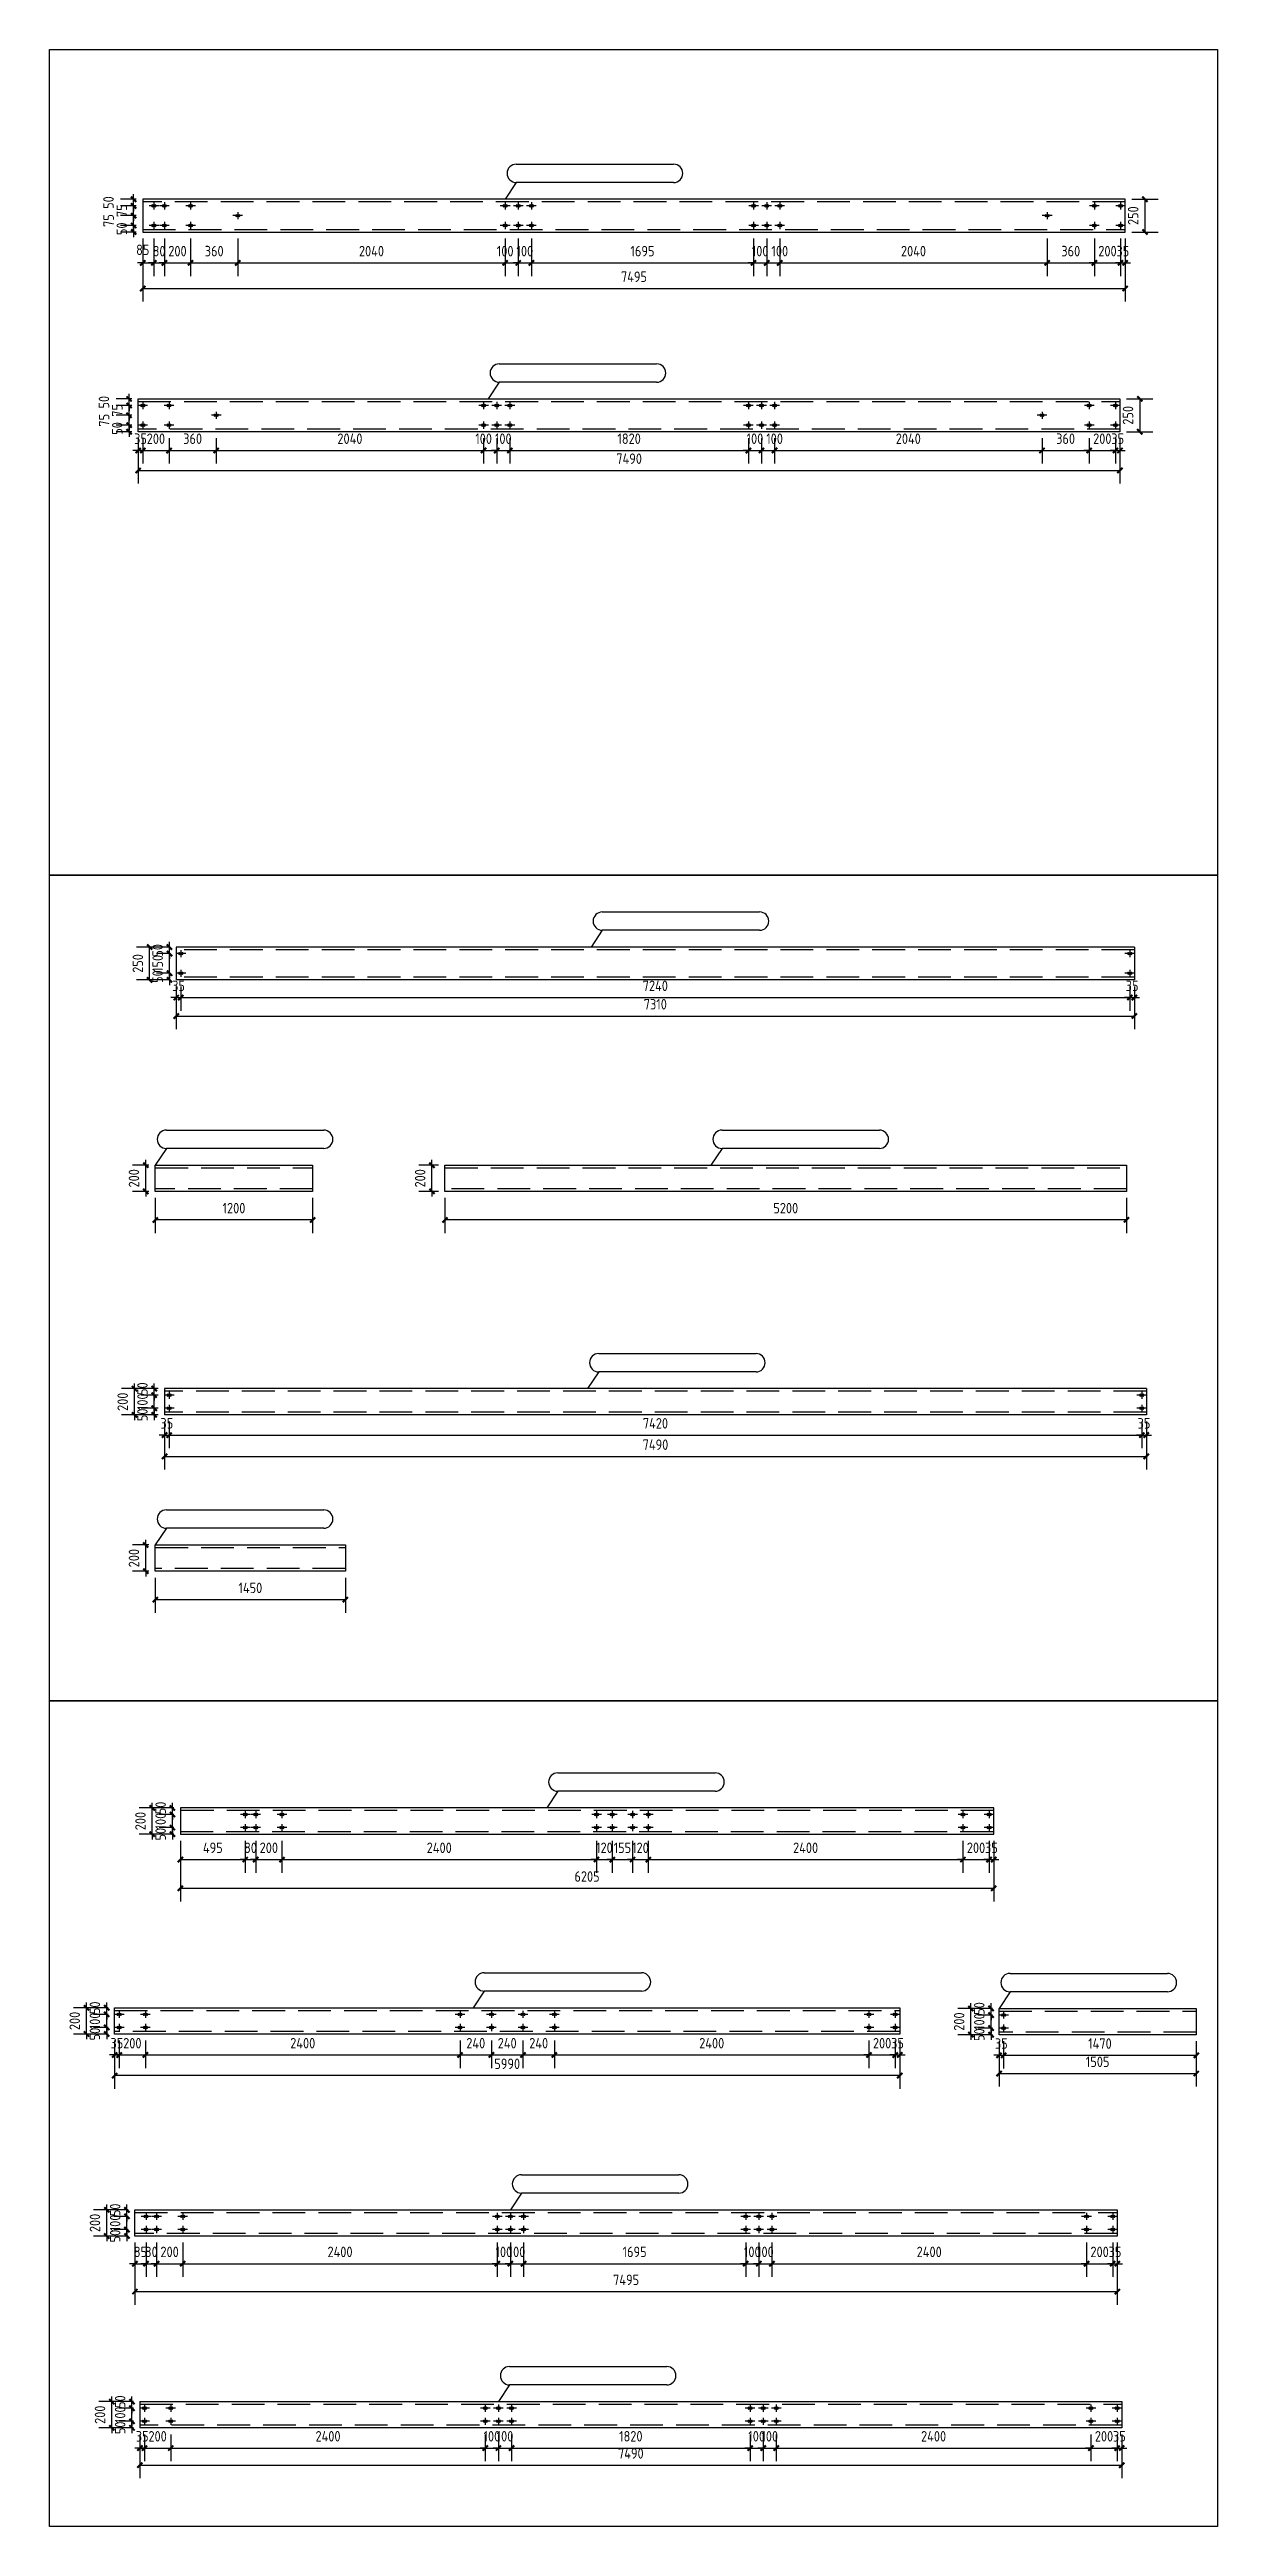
# Model space of a CAD drawing. Extents: x 411778 to 673094, y -11605 to 324395.
# Drawn here: x 652389 to 661299, y 53495 to 72395 of the extents above; entities that cross this region are included whole.
import ezdxf

# ---------------------------------------------------------------- set-up
doc = ezdxf.new("R2010")
doc.units = 0
doc.header["$LTSCALE"] = 1000
doc.header["$MEASUREMENT"] = 0
doc.linetypes.add('DASH', pattern=[0.35, 0.25, -0.1])
doc.styles.get("Standard").update_dxf_attribs({"font": 'gbenor.shx', "bigfont": 'gbcbig.shx'})
doc.dimstyles.get("Standard").update_dxf_attribs({"dimscale": 100, "dimtxt": 3.5, "dimasz": 1, "dimexe": 2.5, "dimexo": 3, "dimgap": 1.5, "dimtad": 1, "dimdec": 0, "dimzin": 0, "dimdsep": 46, "dimtxsty": 'Standard', "dimblk": 'ARCHTICK', "dimcen": 0.09, "dimadec": 0, "dimazin": 0, "dimtfac": 1, "dimtdec": 0, "dimtix": 1, "dimtmove": 2, "dimatfit": 3, "dimfxl": 1, "dimtolj": 1, "dimtzin": 0, "dimarcsym": 0})

msp = doc.modelspace()

# ---------------------------------------------------------------- blocks, each defined once
blk = doc.blocks.new('_ArchTick')
at = {"color": 0, "linetype": 'ByBlock', "const_width": 0.4}
blk.add_lwpolyline([(-0.5, -0.5), (0.5, 0.5)], dxfattribs=at)
blk = doc.blocks.new('*D1939')
at = {"color": 3, "lineweight": -2}
for p, q in [((653100, 70952.5), (653100, 70471.5)), ((660595, 70952.5), (660595, 70471.5)), ((653100, 70571.5), (660595, 70571.5))]:
    blk.add_line(p, q, dxfattribs=at)
at = {"layer": 'Defpoints', "color": 0}
for p in [(653100, 71002.5), (660595, 71002.5), (660595, 70571.5)]:
    blk.add_point(p, dxfattribs=at)
at = {"color": 3, "lineweight": -2, "xscale": 40, "yscale": 40, "zscale": 40, "rotation": 180}
blk.add_blockref('_ArchTick', (653100, 70571.5), dxfattribs=at)
at = {"color": 3, "lineweight": -2, "xscale": 40, "yscale": 40, "zscale": 40}
blk.add_blockref('_ArchTick', (660595, 70571.5), dxfattribs=at)
at = {"color": 0, "insert": (656847.5, 70661.5), "char_height": 80, "attachment_point": 5}
blk.add_mtext('\\A1;7495', dxfattribs=at)
blk = doc.blocks.new('*D1940')
at = {"color": 3, "lineweight": -2}
for p, q in [((653065.5, 69429), (653065.5, 69083)), ((660555.5, 69429), (660555.5, 69083)), ((653065.5, 69183), (660555.5, 69183))]:
    blk.add_line(p, q, dxfattribs=at)
at = {"layer": 'Defpoints', "color": 0}
for p in [(653065.5, 69479), (660555.5, 69479), (660555.5, 69183)]:
    blk.add_point(p, dxfattribs=at)
at = {"color": 3, "lineweight": -2, "xscale": 40, "yscale": 40, "zscale": 40, "rotation": 180}
blk.add_blockref('_ArchTick', (653065.5, 69183), dxfattribs=at)
at = {"color": 3, "lineweight": -2, "xscale": 40, "yscale": 40, "zscale": 40}
blk.add_blockref('_ArchTick', (660555.5, 69183), dxfattribs=at)
at = {"color": 0, "insert": (656810.5, 69273), "char_height": 80, "attachment_point": 5}
blk.add_mtext('\\A1;7490', dxfattribs=at)
blk = doc.blocks.new('*D1946')
at = {"color": 3, "lineweight": -2}
for p, q in [((653355.5, 65246.5), (653355.5, 64920)), ((660665.5, 65246.5), (660665.5, 64920)), ((653355.5, 65020), (660665.5, 65020))]:
    blk.add_line(p, q, dxfattribs=at)
at = {"layer": 'Defpoints', "color": 0}
for p in [(653355.5, 65296.5), (660665.5, 65296.5), (660665.5, 65020)]:
    blk.add_point(p, dxfattribs=at)
at = {"color": 3, "lineweight": -2, "xscale": 40, "yscale": 40, "zscale": 40, "rotation": 180}
blk.add_blockref('_ArchTick', (653355.5, 65020), dxfattribs=at)
at = {"color": 3, "lineweight": -2, "xscale": 40, "yscale": 40, "zscale": 40}
blk.add_blockref('_ArchTick', (660665.5, 65020), dxfattribs=at)
at = {"color": 0, "insert": (657010.5, 65110), "char_height": 80, "attachment_point": 5}
blk.add_mtext('\\A1;7310', dxfattribs=at)
blk = doc.blocks.new('*D1947')
at = {"color": 3, "lineweight": -2}
for p, q in [((653196, 63632), (653196, 63364.5)), ((654396, 63632), (654396, 63364.5)), ((654396, 63464.5), (653196, 63464.5))]:
    blk.add_line(p, q, dxfattribs=at)
at = {"layer": 'Defpoints', "color": 0}
for p in [(653196, 63682), (654396, 63682), (653196, 63464.5)]:
    blk.add_point(p, dxfattribs=at)
at = {"color": 3, "lineweight": -2, "xscale": 40, "yscale": 40, "zscale": 40, "rotation": 180}
blk.add_blockref('_ArchTick', (653196, 63464.5), dxfattribs=at)
at = {"color": 3, "lineweight": -2, "xscale": 40, "yscale": 40, "zscale": 40}
blk.add_blockref('_ArchTick', (654396, 63464.5), dxfattribs=at)
at = {"color": 0, "insert": (653796, 63554.5), "char_height": 80, "attachment_point": 5}
blk.add_mtext('\\A1;1200', dxfattribs=at)
blk = doc.blocks.new('*D1948')
at = {"color": 3, "lineweight": -2}
for p, q in [((655405.5, 63632), (655405.5, 63364.5)), ((660605.5, 63632), (660605.5, 63364.5)), ((660605.5, 63464.5), (655405.5, 63464.5))]:
    blk.add_line(p, q, dxfattribs=at)
at = {"layer": 'Defpoints', "color": 0}
for p in [(655405.5, 63682), (660605.5, 63682), (655405.5, 63464.5)]:
    blk.add_point(p, dxfattribs=at)
at = {"color": 3, "lineweight": -2, "xscale": 40, "yscale": 40, "zscale": 40, "rotation": 180}
blk.add_blockref('_ArchTick', (655405.5, 63464.5), dxfattribs=at)
at = {"color": 3, "lineweight": -2, "xscale": 40, "yscale": 40, "zscale": 40}
blk.add_blockref('_ArchTick', (660605.5, 63464.5), dxfattribs=at)
at = {"color": 0, "insert": (658005.5, 63554.5), "char_height": 80, "attachment_point": 5}
blk.add_mtext('\\A1;5200', dxfattribs=at)
blk = doc.blocks.new('*D1949')
at = {"color": 3, "lineweight": -2}
for p, q in [((653266.5, 61927), (653266.5, 61559.5)), ((660756.5, 61927), (660756.5, 61559.5)), ((653266.5, 61659.5), (660756.5, 61659.5))]:
    blk.add_line(p, q, dxfattribs=at)
at = {"layer": 'Defpoints', "color": 0}
for p in [(653266.5, 61977), (660756.5, 61977), (660756.5, 61659.5)]:
    blk.add_point(p, dxfattribs=at)
at = {"color": 3, "lineweight": -2, "xscale": 40, "yscale": 40, "zscale": 40, "rotation": 180}
blk.add_blockref('_ArchTick', (653266.5, 61659.5), dxfattribs=at)
at = {"color": 3, "lineweight": -2, "xscale": 40, "yscale": 40, "zscale": 40}
blk.add_blockref('_ArchTick', (660756.5, 61659.5), dxfattribs=at)
at = {"color": 0, "insert": (657011.5, 61749.5), "char_height": 80, "attachment_point": 5}
blk.add_mtext('\\A1;7490', dxfattribs=at)
blk = doc.blocks.new('*D1976')
at = {"color": 3, "lineweight": -2}
for p, q in [((653387, 58727.5), (653387, 58264.5)), ((659592, 58727.5), (659592, 58264.5)), ((653387, 58364.5), (659592, 58364.5))]:
    blk.add_line(p, q, dxfattribs=at)
at = {"layer": 'Defpoints', "color": 0}
for p in [(653387, 58777.5), (659592, 58777.5), (659592, 58364.5)]:
    blk.add_point(p, dxfattribs=at)
at = {"color": 3, "lineweight": -2, "xscale": 40, "yscale": 40, "zscale": 40, "rotation": 180}
blk.add_blockref('_ArchTick', (653387, 58364.5), dxfattribs=at)
at = {"color": 3, "lineweight": -2, "xscale": 40, "yscale": 40, "zscale": 40}
blk.add_blockref('_ArchTick', (659592, 58364.5), dxfattribs=at)
at = {"color": 0, "insert": (656489.5, 58454.5), "char_height": 80, "attachment_point": 5}
blk.add_mtext('\\A1;6205', dxfattribs=at)
blk = doc.blocks.new('*D1977')
at = {"color": 3, "lineweight": -2}
for p, q in [((652885.5, 57202.5), (652885.5, 56835)), ((658875.5, 57202.5), (658875.5, 56835)), ((658875.5, 56935), (652885.5, 56935))]:
    blk.add_line(p, q, dxfattribs=at)
at = {"layer": 'Defpoints', "color": 0}
for p in [(652885.5, 57252.5), (658875.5, 57252.5), (652885.5, 56935)]:
    blk.add_point(p, dxfattribs=at)
at = {"color": 3, "lineweight": -2, "xscale": 40, "yscale": 40, "zscale": 40, "rotation": 180}
blk.add_blockref('_ArchTick', (652885.5, 56935), dxfattribs=at)
at = {"color": 3, "lineweight": -2, "xscale": 40, "yscale": 40, "zscale": 40}
blk.add_blockref('_ArchTick', (658875.5, 56935), dxfattribs=at)
at = {"color": 0, "insert": (655880.5, 57025), "char_height": 80, "attachment_point": 5}
blk.add_mtext('\\A1;5990', dxfattribs=at)
blk = doc.blocks.new('*D1979')
at = {"color": 3, "lineweight": -2}
for p, q in [((653040, 55661), (653040, 55187)), ((660535, 55661), (660535, 55187)), ((653040, 55287), (660535, 55287))]:
    blk.add_line(p, q, dxfattribs=at)
at = {"layer": 'Defpoints', "color": 0}
for p in [(653040, 55711), (660535, 55711), (660535, 55287)]:
    blk.add_point(p, dxfattribs=at)
at = {"color": 3, "lineweight": -2, "xscale": 40, "yscale": 40, "zscale": 40, "rotation": 180}
blk.add_blockref('_ArchTick', (653040, 55287), dxfattribs=at)
at = {"color": 3, "lineweight": -2, "xscale": 40, "yscale": 40, "zscale": 40}
blk.add_blockref('_ArchTick', (660535, 55287), dxfattribs=at)
at = {"color": 0, "insert": (656787.5, 55377), "char_height": 80, "attachment_point": 5}
blk.add_mtext('\\A1;7495', dxfattribs=at)
blk = doc.blocks.new('*D1980')
at = {"color": 3, "lineweight": -2}
for p, q in [((653078.5, 54197.5), (653078.5, 53862.5)), ((660568.5, 54197.5), (660568.5, 53862.5)), ((653078.5, 53962.5), (660568.5, 53962.5))]:
    blk.add_line(p, q, dxfattribs=at)
at = {"layer": 'Defpoints', "color": 0}
for p in [(653078.5, 54247.5), (660568.5, 54247.5), (660568.5, 53962.5)]:
    blk.add_point(p, dxfattribs=at)
at = {"color": 3, "lineweight": -2, "xscale": 40, "yscale": 40, "zscale": 40, "rotation": 180}
blk.add_blockref('_ArchTick', (653078.5, 53962.5), dxfattribs=at)
at = {"color": 3, "lineweight": -2, "xscale": 40, "yscale": 40, "zscale": 40}
blk.add_blockref('_ArchTick', (660568.5, 53962.5), dxfattribs=at)
at = {"color": 0, "insert": (656823.5, 54052.5), "char_height": 80, "attachment_point": 5}
blk.add_mtext('\\A1;7490', dxfattribs=at)
blk = doc.blocks.new('*D1984')
at = {"color": 3, "lineweight": -2}
for p, q in [((659632.5, 57197.5), (659632.5, 56851)), ((661137.5, 57197.5), (661137.5, 56851)), ((659632.5, 56951), (661137.5, 56951))]:
    blk.add_line(p, q, dxfattribs=at)
at = {"layer": 'Defpoints', "color": 0}
for p in [(659632.5, 57247.5), (661137.5, 57247.5), (661137.5, 56951)]:
    blk.add_point(p, dxfattribs=at)
at = {"color": 3, "lineweight": -2, "xscale": 40, "yscale": 40, "zscale": 40, "rotation": 180}
blk.add_blockref('_ArchTick', (659632.5, 56951), dxfattribs=at)
at = {"color": 3, "lineweight": -2, "xscale": 40, "yscale": 40, "zscale": 40}
blk.add_blockref('_ArchTick', (661137.5, 56951), dxfattribs=at)
at = {"color": 0, "insert": (660385, 57041), "char_height": 80, "attachment_point": 5}
blk.add_mtext('\\A1;1505', dxfattribs=at)
blk = doc.blocks.new('*D2028')
at = {"color": 3, "lineweight": -2}
for p, q in [((653030.5, 71052.5), (653030.5, 71092.5)), ((653050, 71052.5), (652930.5, 71052.5)), ((653050, 71002.5), (652930.5, 71002.5)), ((653030.5, 71002.5), (653030.5, 71052.5)), ((653030.5, 71002.5), (653030.5, 70962.5))]:
    blk.add_line(p, q, dxfattribs=at)
at = {"layer": 'Defpoints', "color": 0}
for p in [(653030.5, 71052.5), (653100, 71052.5), (653100, 71002.5)]:
    blk.add_point(p, dxfattribs=at)
at = {"color": 3, "lineweight": -2, "xscale": 40, "yscale": 40, "zscale": 40}
for p, rotation in [((653030.5, 71052.5), 270), ((653030.5, 71002.5), 90)]:
    blk.add_blockref('_ArchTick', p, dxfattribs=dict(at, rotation=rotation))
at = {"color": 0, "insert": (652940.5, 71027.5), "char_height": 80, "attachment_point": 5, "rotation": 90}
blk.add_mtext('\\A1;50', dxfattribs=at)
blk = doc.blocks.new('*D2029')
at = {"color": 3, "lineweight": -2}
for p, q in [((653050, 71127.5), (652930.5, 71127.5)), ((653030.5, 71127.5), (653030.5, 71167.5)), ((653030.5, 71052.5), (653030.5, 71127.5)), ((653050, 71052.5), (652930.5, 71052.5)), ((653030.5, 71052.5), (653030.5, 71012.5))]:
    blk.add_line(p, q, dxfattribs=at)
at = {"layer": 'Defpoints', "color": 0}
for p in [(653030.5, 71127.5), (653100, 71127.5), (653100, 71052.5)]:
    blk.add_point(p, dxfattribs=at)
at = {"color": 3, "lineweight": -2, "xscale": 40, "yscale": 40, "zscale": 40}
for p, rotation in [((653030.5, 71127.5), 270), ((653030.5, 71052.5), 90)]:
    blk.add_blockref('_ArchTick', p, dxfattribs=dict(at, rotation=rotation))
at = {"color": 0, "insert": (652840, 71090), "char_height": 80, "attachment_point": 5, "rotation": 90}
blk.add_mtext('\\A1;75', dxfattribs=at)
blk = doc.blocks.new('*D2030')
at = {"color": 3, "lineweight": -2}
for p, q in [((653050, 71202.5), (652930.5, 71202.5)), ((653050, 71127.5), (652930.5, 71127.5)), ((653030.5, 71202.5), (653030.5, 71242.5)), ((653030.5, 71127.5), (653030.5, 71202.5)), ((653030.5, 71127.5), (653030.5, 71087.5))]:
    blk.add_line(p, q, dxfattribs=at)
at = {"layer": 'Defpoints', "color": 0}
for p in [(653030.5, 71202.5), (653100, 71202.5), (653100, 71127.5)]:
    blk.add_point(p, dxfattribs=at)
at = {"color": 3, "lineweight": -2, "xscale": 40, "yscale": 40, "zscale": 40}
for p, rotation in [((653030.5, 71202.5), 270), ((653030.5, 71127.5), 90)]:
    blk.add_blockref('_ArchTick', p, dxfattribs=dict(at, rotation=rotation))
at = {"color": 0, "insert": (652940.5, 71165), "char_height": 80, "attachment_point": 5, "rotation": 90}
blk.add_mtext('\\A1;75', dxfattribs=at)
blk = doc.blocks.new('*D2031')
at = {"color": 3, "lineweight": -2}
for p, q in [((653030.5, 71252.5), (653030.5, 71292.5)), ((653050, 71252.5), (652930.5, 71252.5)), ((653050, 71202.5), (652930.5, 71202.5)), ((653030.5, 71202.5), (653030.5, 71252.5)), ((653030.5, 71202.5), (653030.5, 71162.5))]:
    blk.add_line(p, q, dxfattribs=at)
at = {"layer": 'Defpoints', "color": 0}
for p in [(653030.5, 71252.5), (653100, 71252.5), (653100, 71202.5)]:
    blk.add_point(p, dxfattribs=at)
at = {"color": 3, "lineweight": -2, "xscale": 40, "yscale": 40, "zscale": 40}
for p, rotation in [((653030.5, 71252.5), 270), ((653030.5, 71202.5), 90)]:
    blk.add_blockref('_ArchTick', p, dxfattribs=dict(at, rotation=rotation))
at = {"color": 0, "insert": (652838.5, 71227.5), "char_height": 80, "attachment_point": 5, "rotation": 90}
blk.add_mtext('\\A1;50', dxfattribs=at)
blk = doc.blocks.new('*D2032')
at = {"color": 3, "lineweight": -2}
for p, q in [((653100, 70952.5), (653100, 70667)), ((653185, 70952.5), (653185, 70667)), ((653100, 70767), (653060, 70767)), ((653100, 70767), (653185, 70767)), ((653185, 70767), (653225, 70767))]:
    blk.add_line(p, q, dxfattribs=at)
at = {"layer": 'Defpoints', "color": 0}
for p in [(653100, 71002.5), (653185, 71002.5), (653185, 70767)]:
    blk.add_point(p, dxfattribs=at)
at = {"color": 3, "lineweight": -2, "xscale": 40, "yscale": 40, "zscale": 40}
blk.add_blockref('_ArchTick', (653100, 70767), dxfattribs=at)
at = {"color": 3, "lineweight": -2, "xscale": 40, "yscale": 40, "zscale": 40, "rotation": 180}
blk.add_blockref('_ArchTick', (653185, 70767), dxfattribs=at)
at = {"color": 0, "insert": (653100, 70867), "char_height": 80, "attachment_point": 5}
blk.add_mtext('\\A1;85', dxfattribs=at)
blk = doc.blocks.new('*D2033')
at = {"color": 3, "lineweight": -2}
for p, q in [((653185, 70952.5), (653185, 70667)), ((653265, 70952.5), (653265, 70667)), ((653185, 70767), (653145, 70767)), ((653185, 70767), (653265, 70767)), ((653265, 70767), (653305, 70767))]:
    blk.add_line(p, q, dxfattribs=at)
at = {"layer": 'Defpoints', "color": 0}
for p in [(653185, 71002.5), (653265, 71002.5), (653265, 70767)]:
    blk.add_point(p, dxfattribs=at)
at = {"color": 3, "lineweight": -2, "xscale": 40, "yscale": 40, "zscale": 40}
blk.add_blockref('_ArchTick', (653185, 70767), dxfattribs=at)
at = {"color": 3, "lineweight": -2, "xscale": 40, "yscale": 40, "zscale": 40, "rotation": 180}
blk.add_blockref('_ArchTick', (653265, 70767), dxfattribs=at)
at = {"color": 0, "insert": (653225, 70857), "char_height": 80, "attachment_point": 5}
blk.add_mtext('\\A1;80', dxfattribs=at)
blk = doc.blocks.new('*D2034')
at = {"color": 3, "lineweight": -2}
for p, q in [((653265, 70952.5), (653265, 70667)), ((653465, 70952.5), (653465, 70667)), ((653265, 70767), (653225, 70767)), ((653265, 70767), (653465, 70767)), ((653465, 70767), (653505, 70767))]:
    blk.add_line(p, q, dxfattribs=at)
at = {"layer": 'Defpoints', "color": 0}
for p in [(653265, 71002.5), (653465, 71002.5), (653465, 70767)]:
    blk.add_point(p, dxfattribs=at)
at = {"color": 3, "lineweight": -2, "xscale": 40, "yscale": 40, "zscale": 40}
blk.add_blockref('_ArchTick', (653265, 70767), dxfattribs=at)
at = {"color": 3, "lineweight": -2, "xscale": 40, "yscale": 40, "zscale": 40, "rotation": 180}
blk.add_blockref('_ArchTick', (653465, 70767), dxfattribs=at)
at = {"color": 0, "insert": (653365, 70857), "char_height": 80, "attachment_point": 5}
blk.add_mtext('\\A1;200', dxfattribs=at)
blk = doc.blocks.new('*D2035')
at = {"color": 3, "lineweight": -2}
for p, q in [((653465, 70952.5), (653465, 70667)), ((653825, 70952.5), (653825, 70667)), ((653465, 70767), (653825, 70767))]:
    blk.add_line(p, q, dxfattribs=at)
at = {"layer": 'Defpoints', "color": 0}
for p in [(653465, 71002.5), (653825, 71002.5), (653825, 70767)]:
    blk.add_point(p, dxfattribs=at)
at = {"color": 3, "lineweight": -2, "xscale": 40, "yscale": 40, "zscale": 40, "rotation": 180}
blk.add_blockref('_ArchTick', (653465, 70767), dxfattribs=at)
at = {"color": 3, "lineweight": -2, "xscale": 40, "yscale": 40, "zscale": 40}
blk.add_blockref('_ArchTick', (653825, 70767), dxfattribs=at)
at = {"color": 0, "insert": (653645, 70857), "char_height": 80, "attachment_point": 5}
blk.add_mtext('\\A1;360', dxfattribs=at)
blk = doc.blocks.new('*D2036')
at = {"color": 3, "lineweight": -2}
for p, q in [((653825, 70952.5), (653825, 70667)), ((655865, 70952.5), (655865, 70667)), ((653825, 70767), (655865, 70767))]:
    blk.add_line(p, q, dxfattribs=at)
at = {"layer": 'Defpoints', "color": 0}
for p in [(653825, 71002.5), (655865, 71002.5), (655865, 70767)]:
    blk.add_point(p, dxfattribs=at)
at = {"color": 3, "lineweight": -2, "xscale": 40, "yscale": 40, "zscale": 40, "rotation": 180}
blk.add_blockref('_ArchTick', (653825, 70767), dxfattribs=at)
at = {"color": 3, "lineweight": -2, "xscale": 40, "yscale": 40, "zscale": 40}
blk.add_blockref('_ArchTick', (655865, 70767), dxfattribs=at)
at = {"color": 0, "insert": (654845, 70857), "char_height": 80, "attachment_point": 5}
blk.add_mtext('\\A1;2040', dxfattribs=at)
blk = doc.blocks.new('*D2037')
at = {"color": 3, "lineweight": -2}
for p, q in [((655865, 70952.5), (655865, 70667)), ((655965, 70952.5), (655965, 70667)), ((655865, 70767), (655965, 70767))]:
    blk.add_line(p, q, dxfattribs=at)
at = {"layer": 'Defpoints', "color": 0}
for p in [(655865, 71002.5), (655965, 71002.5), (655965, 70767)]:
    blk.add_point(p, dxfattribs=at)
at = {"color": 3, "lineweight": -2, "xscale": 40, "yscale": 40, "zscale": 40, "rotation": 180}
blk.add_blockref('_ArchTick', (655865, 70767), dxfattribs=at)
at = {"color": 3, "lineweight": -2, "xscale": 40, "yscale": 40, "zscale": 40}
blk.add_blockref('_ArchTick', (655965, 70767), dxfattribs=at)
at = {"color": 0, "insert": (655865, 70857), "char_height": 80, "attachment_point": 5}
blk.add_mtext('\\A1;100', dxfattribs=at)
blk = doc.blocks.new('*D2038')
at = {"color": 3, "lineweight": -2}
for p, q in [((655965, 70952.5), (655965, 70667)), ((656065, 70952.5), (656065, 70667)), ((655965, 70767), (655925, 70767)), ((655965, 70767), (656065, 70767)), ((656065, 70767), (656105, 70767))]:
    blk.add_line(p, q, dxfattribs=at)
at = {"layer": 'Defpoints', "color": 0}
for p in [(655965, 71002.5), (656065, 71002.5), (656065, 70767)]:
    blk.add_point(p, dxfattribs=at)
at = {"color": 3, "lineweight": -2, "xscale": 40, "yscale": 40, "zscale": 40}
blk.add_blockref('_ArchTick', (655965, 70767), dxfattribs=at)
at = {"color": 3, "lineweight": -2, "xscale": 40, "yscale": 40, "zscale": 40, "rotation": 180}
blk.add_blockref('_ArchTick', (656065, 70767), dxfattribs=at)
at = {"color": 0, "insert": (656015, 70857), "char_height": 80, "attachment_point": 5}
blk.add_mtext('\\A1;100', dxfattribs=at)
blk = doc.blocks.new('*D2039')
at = {"color": 3, "lineweight": -2}
for p, q in [((656065, 70952.5), (656065, 70667)), ((657760, 70952.5), (657760, 70667)), ((656065, 70767), (657760, 70767))]:
    blk.add_line(p, q, dxfattribs=at)
at = {"layer": 'Defpoints', "color": 0}
for p in [(656065, 71002.5), (657760, 71002.5), (657760, 70767)]:
    blk.add_point(p, dxfattribs=at)
at = {"color": 3, "lineweight": -2, "xscale": 40, "yscale": 40, "zscale": 40, "rotation": 180}
blk.add_blockref('_ArchTick', (656065, 70767), dxfattribs=at)
at = {"color": 3, "lineweight": -2, "xscale": 40, "yscale": 40, "zscale": 40}
blk.add_blockref('_ArchTick', (657760, 70767), dxfattribs=at)
at = {"color": 0, "insert": (656912.5, 70857), "char_height": 80, "attachment_point": 5}
blk.add_mtext('\\A1;1695', dxfattribs=at)
blk = doc.blocks.new('*D2040')
at = {"color": 3, "lineweight": -2}
for p, q in [((657760, 70952.5), (657760, 70667)), ((657860, 70952.5), (657860, 70667)), ((657760, 70767), (657720, 70767)), ((657760, 70767), (657860, 70767)), ((657860, 70767), (657900, 70767))]:
    blk.add_line(p, q, dxfattribs=at)
at = {"layer": 'Defpoints', "color": 0}
for p in [(657760, 71002.5), (657860, 71002.5), (657860, 70767)]:
    blk.add_point(p, dxfattribs=at)
at = {"color": 3, "lineweight": -2, "xscale": 40, "yscale": 40, "zscale": 40}
blk.add_blockref('_ArchTick', (657760, 70767), dxfattribs=at)
at = {"color": 3, "lineweight": -2, "xscale": 40, "yscale": 40, "zscale": 40, "rotation": 180}
blk.add_blockref('_ArchTick', (657860, 70767), dxfattribs=at)
at = {"color": 0, "insert": (657810, 70857), "char_height": 80, "attachment_point": 5}
blk.add_mtext('\\A1;100', dxfattribs=at)
blk = doc.blocks.new('*D2041')
at = {"color": 3, "lineweight": -2}
for p, q in [((657860, 70952.5), (657860, 70667)), ((657960, 70952.5), (657960, 70667)), ((657860, 70767), (657960, 70767))]:
    blk.add_line(p, q, dxfattribs=at)
at = {"layer": 'Defpoints', "color": 0}
for p in [(657860, 71002.5), (657960, 71002.5), (657960, 70767)]:
    blk.add_point(p, dxfattribs=at)
at = {"color": 3, "lineweight": -2, "xscale": 40, "yscale": 40, "zscale": 40, "rotation": 180}
blk.add_blockref('_ArchTick', (657860, 70767), dxfattribs=at)
at = {"color": 3, "lineweight": -2, "xscale": 40, "yscale": 40, "zscale": 40}
blk.add_blockref('_ArchTick', (657960, 70767), dxfattribs=at)
at = {"color": 0, "insert": (657960, 70857), "char_height": 80, "attachment_point": 5}
blk.add_mtext('\\A1;100', dxfattribs=at)
blk = doc.blocks.new('*D2042')
at = {"color": 3, "lineweight": -2}
for p, q in [((657960, 70952.5), (657960, 70667)), ((660000, 70952.5), (660000, 70667)), ((657960, 70767), (660000, 70767))]:
    blk.add_line(p, q, dxfattribs=at)
at = {"layer": 'Defpoints', "color": 0}
for p in [(657960, 71002.5), (660000, 71002.5), (660000, 70767)]:
    blk.add_point(p, dxfattribs=at)
at = {"color": 3, "lineweight": -2, "xscale": 40, "yscale": 40, "zscale": 40, "rotation": 180}
blk.add_blockref('_ArchTick', (657960, 70767), dxfattribs=at)
at = {"color": 3, "lineweight": -2, "xscale": 40, "yscale": 40, "zscale": 40}
blk.add_blockref('_ArchTick', (660000, 70767), dxfattribs=at)
at = {"color": 0, "insert": (658980, 70857), "char_height": 80, "attachment_point": 5}
blk.add_mtext('\\A1;2040', dxfattribs=at)
blk = doc.blocks.new('*D2043')
at = {"color": 3, "lineweight": -2}
for p, q in [((660000, 70952.5), (660000, 70667)), ((660360, 70952.5), (660360, 70667)), ((660000, 70767), (660360, 70767))]:
    blk.add_line(p, q, dxfattribs=at)
at = {"layer": 'Defpoints', "color": 0}
for p in [(660000, 71002.5), (660360, 71002.5), (660360, 70767)]:
    blk.add_point(p, dxfattribs=at)
at = {"color": 3, "lineweight": -2, "xscale": 40, "yscale": 40, "zscale": 40, "rotation": 180}
blk.add_blockref('_ArchTick', (660000, 70767), dxfattribs=at)
at = {"color": 3, "lineweight": -2, "xscale": 40, "yscale": 40, "zscale": 40}
blk.add_blockref('_ArchTick', (660360, 70767), dxfattribs=at)
at = {"color": 0, "insert": (660180, 70857), "char_height": 80, "attachment_point": 5}
blk.add_mtext('\\A1;360', dxfattribs=at)
blk = doc.blocks.new('*D2044')
at = {"color": 3, "lineweight": -2}
for p, q in [((660360, 70952.5), (660360, 70667)), ((660560, 70952.5), (660560, 70667)), ((660360, 70767), (660320, 70767)), ((660360, 70767), (660560, 70767)), ((660560, 70767), (660600, 70767))]:
    blk.add_line(p, q, dxfattribs=at)
at = {"layer": 'Defpoints', "color": 0}
for p in [(660360, 71002.5), (660560, 71002.5), (660560, 70767)]:
    blk.add_point(p, dxfattribs=at)
at = {"color": 3, "lineweight": -2, "xscale": 40, "yscale": 40, "zscale": 40}
blk.add_blockref('_ArchTick', (660360, 70767), dxfattribs=at)
at = {"color": 3, "lineweight": -2, "xscale": 40, "yscale": 40, "zscale": 40, "rotation": 180}
blk.add_blockref('_ArchTick', (660560, 70767), dxfattribs=at)
at = {"color": 0, "insert": (660460, 70857), "char_height": 80, "attachment_point": 5}
blk.add_mtext('\\A1;200', dxfattribs=at)
blk = doc.blocks.new('*D2045')
at = {"color": 3, "lineweight": -2}
for p, q in [((660560, 70952.5), (660560, 70667)), ((660595, 70952.5), (660595, 70667)), ((660560, 70767), (660520, 70767)), ((660560, 70767), (660595, 70767)), ((660595, 70767), (660635, 70767))]:
    blk.add_line(p, q, dxfattribs=at)
at = {"layer": 'Defpoints', "color": 0}
for p in [(660560, 71002.5), (660595, 71002.5), (660595, 70767)]:
    blk.add_point(p, dxfattribs=at)
at = {"color": 3, "lineweight": -2, "xscale": 40, "yscale": 40, "zscale": 40}
blk.add_blockref('_ArchTick', (660560, 70767), dxfattribs=at)
at = {"color": 3, "lineweight": -2, "xscale": 40, "yscale": 40, "zscale": 40, "rotation": 180}
blk.add_blockref('_ArchTick', (660595, 70767), dxfattribs=at)
at = {"color": 0, "insert": (660577.5, 70857), "char_height": 80, "attachment_point": 5}
blk.add_mtext('\\A1;35', dxfattribs=at)
blk = doc.blocks.new('*D2046')
at = {"color": 3, "lineweight": -2}
for p, q in [((660645, 71252.5), (660846, 71252.5)), ((660746, 71252.5), (660746, 71002.5)), ((660645, 71002.5), (660846, 71002.5))]:
    blk.add_line(p, q, dxfattribs=at)
at = {"layer": 'Defpoints', "color": 0}
for p in [(660595, 71252.5), (660595, 71002.5), (660746, 71002.5)]:
    blk.add_point(p, dxfattribs=at)
at = {"color": 3, "lineweight": -2, "xscale": 40, "yscale": 40, "zscale": 40}
for p, rotation in [((660746, 71252.5), 90), ((660746, 71002.5), 270)]:
    blk.add_blockref('_ArchTick', p, dxfattribs=dict(at, rotation=rotation))
at = {"color": 0, "insert": (660656, 71127.5), "char_height": 80, "attachment_point": 5, "rotation": 90}
blk.add_mtext('\\A1;250', dxfattribs=at)
blk = doc.blocks.new('*D2053')
at = {"color": 3, "lineweight": -2}
for p, q in [((653065.5, 69429), (653065.5, 69235.5)), ((653100.5, 69429), (653100.5, 69235.5)), ((653065.5, 69335.5), (653025.5, 69335.5)), ((653065.5, 69335.5), (653100.5, 69335.5)), ((653100.5, 69335.5), (653140.5, 69335.5))]:
    blk.add_line(p, q, dxfattribs=at)
at = {"layer": 'Defpoints', "color": 0}
for p in [(653065.5, 69479), (653100.5, 69479), (653100.5, 69335.5)]:
    blk.add_point(p, dxfattribs=at)
at = {"color": 3, "lineweight": -2, "xscale": 40, "yscale": 40, "zscale": 40}
blk.add_blockref('_ArchTick', (653065.5, 69335.5), dxfattribs=at)
at = {"color": 3, "lineweight": -2, "xscale": 40, "yscale": 40, "zscale": 40, "rotation": 180}
blk.add_blockref('_ArchTick', (653100.5, 69335.5), dxfattribs=at)
at = {"color": 0, "insert": (653083, 69425.5), "char_height": 80, "attachment_point": 5}
blk.add_mtext('\\A1;35', dxfattribs=at)
blk = doc.blocks.new('*D2054')
at = {"color": 3, "lineweight": -2}
for p, q in [((653100.5, 69429), (653100.5, 69235.5)), ((653300.5, 69429), (653300.5, 69235.5)), ((653100.5, 69335.5), (653060.5, 69335.5)), ((653100.5, 69335.5), (653300.5, 69335.5)), ((653300.5, 69335.5), (653340.5, 69335.5))]:
    blk.add_line(p, q, dxfattribs=at)
at = {"layer": 'Defpoints', "color": 0}
for p in [(653100.5, 69479), (653300.5, 69479), (653300.5, 69335.5)]:
    blk.add_point(p, dxfattribs=at)
at = {"color": 3, "lineweight": -2, "xscale": 40, "yscale": 40, "zscale": 40}
blk.add_blockref('_ArchTick', (653100.5, 69335.5), dxfattribs=at)
at = {"color": 3, "lineweight": -2, "xscale": 40, "yscale": 40, "zscale": 40, "rotation": 180}
blk.add_blockref('_ArchTick', (653300.5, 69335.5), dxfattribs=at)
at = {"color": 0, "insert": (653200.5, 69425.5), "char_height": 80, "attachment_point": 5}
blk.add_mtext('\\A1;200', dxfattribs=at)
blk = doc.blocks.new('*D2055')
at = {"color": 3, "lineweight": -2}
for p, q in [((653300.5, 69429), (653300.5, 69235.5)), ((653660.5, 69429), (653660.5, 69235.5)), ((653300.5, 69335.5), (653660.5, 69335.5))]:
    blk.add_line(p, q, dxfattribs=at)
at = {"layer": 'Defpoints', "color": 0}
for p in [(653300.5, 69479), (653660.5, 69479), (653660.5, 69335.5)]:
    blk.add_point(p, dxfattribs=at)
at = {"color": 3, "lineweight": -2, "xscale": 40, "yscale": 40, "zscale": 40, "rotation": 180}
blk.add_blockref('_ArchTick', (653300.5, 69335.5), dxfattribs=at)
at = {"color": 3, "lineweight": -2, "xscale": 40, "yscale": 40, "zscale": 40}
blk.add_blockref('_ArchTick', (653660.5, 69335.5), dxfattribs=at)
at = {"color": 0, "insert": (653480.5, 69425.5), "char_height": 80, "attachment_point": 5}
blk.add_mtext('\\A1;360', dxfattribs=at)
blk = doc.blocks.new('*D2056')
at = {"color": 3, "lineweight": -2}
for p, q in [((653660.5, 69429), (653660.5, 69235.5)), ((655700.5, 69429), (655700.5, 69235.5)), ((653660.5, 69335.5), (655700.5, 69335.5))]:
    blk.add_line(p, q, dxfattribs=at)
at = {"layer": 'Defpoints', "color": 0}
for p in [(653660.5, 69479), (655700.5, 69479), (655700.5, 69335.5)]:
    blk.add_point(p, dxfattribs=at)
at = {"color": 3, "lineweight": -2, "xscale": 40, "yscale": 40, "zscale": 40, "rotation": 180}
blk.add_blockref('_ArchTick', (653660.5, 69335.5), dxfattribs=at)
at = {"color": 3, "lineweight": -2, "xscale": 40, "yscale": 40, "zscale": 40}
blk.add_blockref('_ArchTick', (655700.5, 69335.5), dxfattribs=at)
at = {"color": 0, "insert": (654680.5, 69425.5), "char_height": 80, "attachment_point": 5}
blk.add_mtext('\\A1;2040', dxfattribs=at)
blk = doc.blocks.new('*D2057')
at = {"color": 3, "lineweight": -2}
for p, q in [((655700.5, 69429), (655700.5, 69235.5)), ((655800.5, 69429), (655800.5, 69235.5)), ((655700.5, 69335.5), (655800.5, 69335.5))]:
    blk.add_line(p, q, dxfattribs=at)
at = {"layer": 'Defpoints', "color": 0}
for p in [(655700.5, 69479), (655800.5, 69479), (655800.5, 69335.5)]:
    blk.add_point(p, dxfattribs=at)
at = {"color": 3, "lineweight": -2, "xscale": 40, "yscale": 40, "zscale": 40, "rotation": 180}
blk.add_blockref('_ArchTick', (655700.5, 69335.5), dxfattribs=at)
at = {"color": 3, "lineweight": -2, "xscale": 40, "yscale": 40, "zscale": 40}
blk.add_blockref('_ArchTick', (655800.5, 69335.5), dxfattribs=at)
at = {"color": 0, "insert": (655700.5, 69425.5), "char_height": 80, "attachment_point": 5}
blk.add_mtext('\\A1;100', dxfattribs=at)
blk = doc.blocks.new('*D2058')
at = {"color": 3, "lineweight": -2}
for p, q in [((655800.5, 69429), (655800.5, 69235.5)), ((655900.5, 69429), (655900.5, 69235.5)), ((655800.5, 69335.5), (655760.5, 69335.5)), ((655800.5, 69335.5), (655900.5, 69335.5)), ((655900.5, 69335.5), (655940.5, 69335.5))]:
    blk.add_line(p, q, dxfattribs=at)
at = {"layer": 'Defpoints', "color": 0}
for p in [(655800.5, 69479), (655900.5, 69479), (655900.5, 69335.5)]:
    blk.add_point(p, dxfattribs=at)
at = {"color": 3, "lineweight": -2, "xscale": 40, "yscale": 40, "zscale": 40}
blk.add_blockref('_ArchTick', (655800.5, 69335.5), dxfattribs=at)
at = {"color": 3, "lineweight": -2, "xscale": 40, "yscale": 40, "zscale": 40, "rotation": 180}
blk.add_blockref('_ArchTick', (655900.5, 69335.5), dxfattribs=at)
at = {"color": 0, "insert": (655850.5, 69425.5), "char_height": 80, "attachment_point": 5}
blk.add_mtext('\\A1;100', dxfattribs=at)
blk = doc.blocks.new('*D2059')
at = {"color": 3, "lineweight": -2}
for p, q in [((655900.5, 69429), (655900.5, 69235.5)), ((657720.5, 69429), (657720.5, 69235.5)), ((655900.5, 69335.5), (657720.5, 69335.5))]:
    blk.add_line(p, q, dxfattribs=at)
at = {"layer": 'Defpoints', "color": 0}
for p in [(655900.5, 69479), (657720.5, 69479), (657720.5, 69335.5)]:
    blk.add_point(p, dxfattribs=at)
at = {"color": 3, "lineweight": -2, "xscale": 40, "yscale": 40, "zscale": 40, "rotation": 180}
blk.add_blockref('_ArchTick', (655900.5, 69335.5), dxfattribs=at)
at = {"color": 3, "lineweight": -2, "xscale": 40, "yscale": 40, "zscale": 40}
blk.add_blockref('_ArchTick', (657720.5, 69335.5), dxfattribs=at)
at = {"color": 0, "insert": (656810.5, 69425.5), "char_height": 80, "attachment_point": 5}
blk.add_mtext('\\A1;1820', dxfattribs=at)
blk = doc.blocks.new('*D2060')
at = {"color": 3, "lineweight": -2}
for p, q in [((657720.5, 69429), (657720.5, 69235.5)), ((657820.5, 69429), (657820.5, 69235.5)), ((657720.5, 69335.5), (657680.5, 69335.5)), ((657720.5, 69335.5), (657820.5, 69335.5)), ((657820.5, 69335.5), (657860.5, 69335.5))]:
    blk.add_line(p, q, dxfattribs=at)
at = {"layer": 'Defpoints', "color": 0}
for p in [(657720.5, 69479), (657820.5, 69479), (657820.5, 69335.5)]:
    blk.add_point(p, dxfattribs=at)
at = {"color": 3, "lineweight": -2, "xscale": 40, "yscale": 40, "zscale": 40}
blk.add_blockref('_ArchTick', (657720.5, 69335.5), dxfattribs=at)
at = {"color": 3, "lineweight": -2, "xscale": 40, "yscale": 40, "zscale": 40, "rotation": 180}
blk.add_blockref('_ArchTick', (657820.5, 69335.5), dxfattribs=at)
at = {"color": 0, "insert": (657770.5, 69425.5), "char_height": 80, "attachment_point": 5}
blk.add_mtext('\\A1;100', dxfattribs=at)
blk = doc.blocks.new('*D2061')
at = {"color": 3, "lineweight": -2}
for p, q in [((657820.5, 69429), (657820.5, 69235.5)), ((657920.5, 69429), (657920.5, 69235.5)), ((657820.5, 69335.5), (657920.5, 69335.5))]:
    blk.add_line(p, q, dxfattribs=at)
at = {"layer": 'Defpoints', "color": 0}
for p in [(657820.5, 69479), (657920.5, 69479), (657920.5, 69335.5)]:
    blk.add_point(p, dxfattribs=at)
at = {"color": 3, "lineweight": -2, "xscale": 40, "yscale": 40, "zscale": 40, "rotation": 180}
blk.add_blockref('_ArchTick', (657820.5, 69335.5), dxfattribs=at)
at = {"color": 3, "lineweight": -2, "xscale": 40, "yscale": 40, "zscale": 40}
blk.add_blockref('_ArchTick', (657920.5, 69335.5), dxfattribs=at)
at = {"color": 0, "insert": (657920.5, 69425.5), "char_height": 80, "attachment_point": 5}
blk.add_mtext('\\A1;100', dxfattribs=at)
blk = doc.blocks.new('*D2062')
at = {"color": 3, "lineweight": -2}
for p, q in [((657920.5, 69429), (657920.5, 69235.5)), ((659960.5, 69429), (659960.5, 69235.5)), ((657920.5, 69335.5), (659960.5, 69335.5))]:
    blk.add_line(p, q, dxfattribs=at)
at = {"layer": 'Defpoints', "color": 0}
for p in [(657920.5, 69479), (659960.5, 69479), (659960.5, 69335.5)]:
    blk.add_point(p, dxfattribs=at)
at = {"color": 3, "lineweight": -2, "xscale": 40, "yscale": 40, "zscale": 40, "rotation": 180}
blk.add_blockref('_ArchTick', (657920.5, 69335.5), dxfattribs=at)
at = {"color": 3, "lineweight": -2, "xscale": 40, "yscale": 40, "zscale": 40}
blk.add_blockref('_ArchTick', (659960.5, 69335.5), dxfattribs=at)
at = {"color": 0, "insert": (658940.5, 69425.5), "char_height": 80, "attachment_point": 5}
blk.add_mtext('\\A1;2040', dxfattribs=at)
blk = doc.blocks.new('*D2063')
at = {"color": 3, "lineweight": -2}
for p, q in [((659960.5, 69429), (659960.5, 69235.5)), ((660320.5, 69429), (660320.5, 69235.5)), ((659960.5, 69335.5), (660320.5, 69335.5))]:
    blk.add_line(p, q, dxfattribs=at)
at = {"layer": 'Defpoints', "color": 0}
for p in [(659960.5, 69479), (660320.5, 69479), (660320.5, 69335.5)]:
    blk.add_point(p, dxfattribs=at)
at = {"color": 3, "lineweight": -2, "xscale": 40, "yscale": 40, "zscale": 40, "rotation": 180}
blk.add_blockref('_ArchTick', (659960.5, 69335.5), dxfattribs=at)
at = {"color": 3, "lineweight": -2, "xscale": 40, "yscale": 40, "zscale": 40}
blk.add_blockref('_ArchTick', (660320.5, 69335.5), dxfattribs=at)
at = {"color": 0, "insert": (660140.5, 69425.5), "char_height": 80, "attachment_point": 5}
blk.add_mtext('\\A1;360', dxfattribs=at)
blk = doc.blocks.new('*D2064')
at = {"color": 3, "lineweight": -2}
for p, q in [((660320.5, 69429), (660320.5, 69235.5)), ((660520.5, 69429), (660520.5, 69235.5)), ((660320.5, 69335.5), (660280.5, 69335.5)), ((660320.5, 69335.5), (660520.5, 69335.5)), ((660520.5, 69335.5), (660560.5, 69335.5))]:
    blk.add_line(p, q, dxfattribs=at)
at = {"layer": 'Defpoints', "color": 0}
for p in [(660320.5, 69479), (660520.5, 69479), (660520.5, 69335.5)]:
    blk.add_point(p, dxfattribs=at)
at = {"color": 3, "lineweight": -2, "xscale": 40, "yscale": 40, "zscale": 40}
blk.add_blockref('_ArchTick', (660320.5, 69335.5), dxfattribs=at)
at = {"color": 3, "lineweight": -2, "xscale": 40, "yscale": 40, "zscale": 40, "rotation": 180}
blk.add_blockref('_ArchTick', (660520.5, 69335.5), dxfattribs=at)
at = {"color": 0, "insert": (660420.5, 69425.5), "char_height": 80, "attachment_point": 5}
blk.add_mtext('\\A1;200', dxfattribs=at)
blk = doc.blocks.new('*D2065')
at = {"color": 3, "lineweight": -2}
for p, q in [((660520.5, 69429), (660520.5, 69235.5)), ((660555.5, 69429), (660555.5, 69235.5)), ((660520.5, 69335.5), (660480.5, 69335.5)), ((660520.5, 69335.5), (660555.5, 69335.5)), ((660555.5, 69335.5), (660595.5, 69335.5))]:
    blk.add_line(p, q, dxfattribs=at)
at = {"layer": 'Defpoints', "color": 0}
for p in [(660520.5, 69479), (660555.5, 69479), (660555.5, 69335.5)]:
    blk.add_point(p, dxfattribs=at)
at = {"color": 3, "lineweight": -2, "xscale": 40, "yscale": 40, "zscale": 40}
blk.add_blockref('_ArchTick', (660520.5, 69335.5), dxfattribs=at)
at = {"color": 3, "lineweight": -2, "xscale": 40, "yscale": 40, "zscale": 40, "rotation": 180}
blk.add_blockref('_ArchTick', (660555.5, 69335.5), dxfattribs=at)
at = {"color": 0, "insert": (660538, 69425.5), "char_height": 80, "attachment_point": 5}
blk.add_mtext('\\A1;35', dxfattribs=at)
blk = doc.blocks.new('*D2066')
at = {"color": 3, "lineweight": -2}
for p, q in [((652996, 69529), (652996, 69569)), ((653015.5, 69529), (652896, 69529)), ((653015.5, 69479), (652896, 69479)), ((652996, 69479), (652996, 69529)), ((652996, 69479), (652996, 69439))]:
    blk.add_line(p, q, dxfattribs=at)
at = {"layer": 'Defpoints', "color": 0}
for p in [(652996, 69529), (653065.5, 69529), (653065.5, 69479)]:
    blk.add_point(p, dxfattribs=at)
at = {"color": 3, "lineweight": -2, "xscale": 40, "yscale": 40, "zscale": 40}
for p, rotation in [((652996, 69529), 270), ((652996, 69479), 90)]:
    blk.add_blockref('_ArchTick', p, dxfattribs=dict(at, rotation=rotation))
at = {"color": 0, "insert": (652906, 69504), "char_height": 80, "attachment_point": 5, "rotation": 90}
blk.add_mtext('\\A1;50', dxfattribs=at)
blk = doc.blocks.new('*D2067')
at = {"color": 3, "lineweight": -2}
for p, q in [((653015.5, 69604), (652896, 69604)), ((652996, 69604), (652996, 69644)), ((652996, 69529), (652996, 69604)), ((653015.5, 69529), (652896, 69529)), ((652996, 69529), (652996, 69489))]:
    blk.add_line(p, q, dxfattribs=at)
at = {"layer": 'Defpoints', "color": 0}
for p in [(652996, 69604), (653065.5, 69604), (653065.5, 69529)]:
    blk.add_point(p, dxfattribs=at)
at = {"color": 3, "lineweight": -2, "xscale": 40, "yscale": 40, "zscale": 40}
for p, rotation in [((652996, 69604), 270), ((652996, 69529), 90)]:
    blk.add_blockref('_ArchTick', p, dxfattribs=dict(at, rotation=rotation))
at = {"color": 0, "insert": (652805.5, 69566.5), "char_height": 80, "attachment_point": 5, "rotation": 90}
blk.add_mtext('\\A1;75', dxfattribs=at)
blk = doc.blocks.new('*D2068')
at = {"color": 3, "lineweight": -2}
for p, q in [((653015.5, 69679), (652896, 69679)), ((653015.5, 69604), (652896, 69604)), ((652996, 69679), (652996, 69719)), ((652996, 69604), (652996, 69679)), ((652996, 69604), (652996, 69564))]:
    blk.add_line(p, q, dxfattribs=at)
at = {"layer": 'Defpoints', "color": 0}
for p in [(652996, 69679), (653065.5, 69679), (653065.5, 69604)]:
    blk.add_point(p, dxfattribs=at)
at = {"color": 3, "lineweight": -2, "xscale": 40, "yscale": 40, "zscale": 40}
for p, rotation in [((652996, 69679), 270), ((652996, 69604), 90)]:
    blk.add_blockref('_ArchTick', p, dxfattribs=dict(at, rotation=rotation))
at = {"color": 0, "insert": (652906, 69641.5), "char_height": 80, "attachment_point": 5, "rotation": 90}
blk.add_mtext('\\A1;75', dxfattribs=at)
blk = doc.blocks.new('*D2069')
at = {"color": 3, "lineweight": -2}
for p, q in [((652996, 69729), (652996, 69769)), ((653015.5, 69729), (652896, 69729)), ((653015.5, 69679), (652896, 69679)), ((652996, 69679), (652996, 69729)), ((652996, 69679), (652996, 69639))]:
    blk.add_line(p, q, dxfattribs=at)
at = {"layer": 'Defpoints', "color": 0}
for p in [(652996, 69729), (653065.5, 69729), (653065.5, 69679)]:
    blk.add_point(p, dxfattribs=at)
at = {"color": 3, "lineweight": -2, "xscale": 40, "yscale": 40, "zscale": 40}
for p, rotation in [((652996, 69729), 270), ((652996, 69679), 90)]:
    blk.add_blockref('_ArchTick', p, dxfattribs=dict(at, rotation=rotation))
at = {"color": 0, "insert": (652804, 69704), "char_height": 80, "attachment_point": 5, "rotation": 90}
blk.add_mtext('\\A1;50', dxfattribs=at)
blk = doc.blocks.new('*D2070')
at = {"color": 3, "lineweight": -2}
for p, q in [((660605.5, 69729), (660806.5, 69729)), ((660706.5, 69729), (660706.5, 69479)), ((660605.5, 69479), (660806.5, 69479))]:
    blk.add_line(p, q, dxfattribs=at)
at = {"layer": 'Defpoints', "color": 0}
for p in [(660555.5, 69729), (660555.5, 69479), (660706.5, 69479)]:
    blk.add_point(p, dxfattribs=at)
at = {"color": 3, "lineweight": -2, "xscale": 40, "yscale": 40, "zscale": 40}
for p, rotation in [((660706.5, 69729), 90), ((660706.5, 69479), 270)]:
    blk.add_blockref('_ArchTick', p, dxfattribs=dict(at, rotation=rotation))
at = {"color": 0, "insert": (660616.5, 69604), "char_height": 80, "attachment_point": 5, "rotation": 90}
blk.add_mtext('\\A1;250', dxfattribs=at)
blk = doc.blocks.new('*D2071')
at = {"color": 3, "lineweight": -2}
for p, q in [((653303.5, 65346.5), (653204, 65346.5)), ((653305.5, 65296.5), (653204, 65296.5)), ((653304, 65346.5), (653304, 65386.5)), ((653304, 65296.5), (653304, 65346.5)), ((653304, 65296.5), (653304, 65256.5))]:
    blk.add_line(p, q, dxfattribs=at)
at = {"layer": 'Defpoints', "color": 0}
for p in [(653304, 65346.5), (653353.5, 65346.5), (653355.5, 65296.5)]:
    blk.add_point(p, dxfattribs=at)
at = {"color": 3, "lineweight": -2, "xscale": 40, "yscale": 40, "zscale": 40}
for p, rotation in [((653304, 65346.5), 270), ((653304, 65296.5), 90)]:
    blk.add_blockref('_ArchTick', p, dxfattribs=dict(at, rotation=rotation))
at = {"color": 0, "insert": (653214, 65321.5), "char_height": 80, "attachment_point": 5, "rotation": 90}
blk.add_mtext('\\A1;50', dxfattribs=at)
blk = doc.blocks.new('*D2072')
at = {"color": 3, "lineweight": -2}
for p, q in [((653305.5, 65496.5), (653204, 65496.5)), ((653304, 65496.5), (653304, 65536.5)), ((653304, 65346.5), (653304, 65496.5)), ((653303.5, 65346.5), (653204, 65346.5)), ((653304, 65346.5), (653304, 65306.5))]:
    blk.add_line(p, q, dxfattribs=at)
at = {"layer": 'Defpoints', "color": 0}
for p in [(653304, 65496.5), (653355.5, 65496.5), (653353.5, 65346.5)]:
    blk.add_point(p, dxfattribs=at)
at = {"color": 3, "lineweight": -2, "xscale": 40, "yscale": 40, "zscale": 40}
for p, rotation in [((653304, 65496.5), 270), ((653304, 65346.5), 90)]:
    blk.add_blockref('_ArchTick', p, dxfattribs=dict(at, rotation=rotation))
at = {"color": 0, "insert": (653214, 65421.5), "char_height": 80, "attachment_point": 5, "rotation": 90}
blk.add_mtext('\\A1;150', dxfattribs=at)
blk = doc.blocks.new('*D2073')
at = {"color": 3, "lineweight": -2}
for p, q in [((653304, 65546.5), (653304, 65586.5)), ((653305.5, 65546.5), (653204, 65546.5)), ((653305.5, 65496.5), (653204, 65496.5)), ((653304, 65496.5), (653304, 65546.5)), ((653304, 65496.5), (653304, 65456.5))]:
    blk.add_line(p, q, dxfattribs=at)
at = {"layer": 'Defpoints', "color": 0}
for p in [(653304, 65546.5), (653355.5, 65546.5), (653355.5, 65496.5)]:
    blk.add_point(p, dxfattribs=at)
at = {"color": 3, "lineweight": -2, "xscale": 40, "yscale": 40, "zscale": 40}
for p, rotation in [((653304, 65546.5), 270), ((653304, 65496.5), 90)]:
    blk.add_blockref('_ArchTick', p, dxfattribs=dict(at, rotation=rotation))
at = {"color": 0, "insert": (653214, 65521.5), "char_height": 80, "attachment_point": 5, "rotation": 90}
blk.add_mtext('\\A1;50', dxfattribs=at)
blk = doc.blocks.new('*D2074')
at = {"color": 3, "lineweight": -2}
for p, q in [((653355.5, 65246.5), (653355.5, 65061)), ((653390.5, 65246.5), (653390.5, 65061)), ((653355.5, 65161), (653315.5, 65161)), ((653355.5, 65161), (653390.5, 65161)), ((653390.5, 65161), (653430.5, 65161))]:
    blk.add_line(p, q, dxfattribs=at)
at = {"layer": 'Defpoints', "color": 0}
for p in [(653355.5, 65296.5), (653390.5, 65296.5), (653390.5, 65161)]:
    blk.add_point(p, dxfattribs=at)
at = {"color": 3, "lineweight": -2, "xscale": 40, "yscale": 40, "zscale": 40}
blk.add_blockref('_ArchTick', (653355.5, 65161), dxfattribs=at)
at = {"color": 3, "lineweight": -2, "xscale": 40, "yscale": 40, "zscale": 40, "rotation": 180}
blk.add_blockref('_ArchTick', (653390.5, 65161), dxfattribs=at)
at = {"color": 0, "insert": (653373, 65251), "char_height": 80, "attachment_point": 5}
blk.add_mtext('\\A1;35', dxfattribs=at)
blk = doc.blocks.new('*D2075')
at = {"color": 3, "lineweight": -2}
for p, q in [((653390.5, 65246.5), (653390.5, 65061)), ((660630.5, 65246.5), (660630.5, 65061)), ((653390.5, 65161), (660630.5, 65161))]:
    blk.add_line(p, q, dxfattribs=at)
at = {"layer": 'Defpoints', "color": 0}
for p in [(653390.5, 65296.5), (660630.5, 65296.5), (660630.5, 65161)]:
    blk.add_point(p, dxfattribs=at)
at = {"color": 3, "lineweight": -2, "xscale": 40, "yscale": 40, "zscale": 40, "rotation": 180}
blk.add_blockref('_ArchTick', (653390.5, 65161), dxfattribs=at)
at = {"color": 3, "lineweight": -2, "xscale": 40, "yscale": 40, "zscale": 40}
blk.add_blockref('_ArchTick', (660630.5, 65161), dxfattribs=at)
at = {"color": 0, "insert": (657010.5, 65251), "char_height": 80, "attachment_point": 5}
blk.add_mtext('\\A1;7240', dxfattribs=at)
blk = doc.blocks.new('*D2076')
at = {"color": 3, "lineweight": -2}
for p, q in [((660630.5, 65246.5), (660630.5, 65061)), ((660665.5, 65246.5), (660665.5, 65061)), ((660630.5, 65161), (660590.5, 65161)), ((660630.5, 65161), (660665.5, 65161)), ((660665.5, 65161), (660705.5, 65161))]:
    blk.add_line(p, q, dxfattribs=at)
at = {"layer": 'Defpoints', "color": 0}
for p in [(660630.5, 65296.5), (660665.5, 65296.5), (660665.5, 65161)]:
    blk.add_point(p, dxfattribs=at)
at = {"color": 3, "lineweight": -2, "xscale": 40, "yscale": 40, "zscale": 40}
blk.add_blockref('_ArchTick', (660630.5, 65161), dxfattribs=at)
at = {"color": 3, "lineweight": -2, "xscale": 40, "yscale": 40, "zscale": 40, "rotation": 180}
blk.add_blockref('_ArchTick', (660665.5, 65161), dxfattribs=at)
at = {"color": 0, "insert": (660648, 65251), "char_height": 80, "attachment_point": 5}
blk.add_mtext('\\A1;35', dxfattribs=at)
blk = doc.blocks.new('*D2079')
at = {"color": 3, "lineweight": -2}
for p, q in [((653305.5, 65546.5), (653052.5, 65546.5)), ((653152.5, 65296.5), (653152.5, 65546.5)), ((653305.5, 65296.5), (653052.5, 65296.5))]:
    blk.add_line(p, q, dxfattribs=at)
at = {"layer": 'Defpoints', "color": 0}
for p in [(653152.5, 65546.5), (653355.5, 65546.5), (653355.5, 65296.5)]:
    blk.add_point(p, dxfattribs=at)
at = {"color": 3, "lineweight": -2, "xscale": 40, "yscale": 40, "zscale": 40}
for p, rotation in [((653152.5, 65546.5), 90), ((653152.5, 65296.5), 270)]:
    blk.add_blockref('_ArchTick', p, dxfattribs=dict(at, rotation=rotation))
at = {"color": 0, "insert": (653062.5, 65421.5), "char_height": 80, "attachment_point": 5, "rotation": 90}
blk.add_mtext('\\A1;250', dxfattribs=at)
blk = doc.blocks.new('*D2080')
at = {"color": 3, "lineweight": -2}
for p, q in [((653216.5, 62027), (653087.5, 62027)), ((653187.5, 62027), (653187.5, 62067)), ((653187.5, 61977), (653187.5, 62027)), ((653216.5, 61977), (653087.5, 61977)), ((653187.5, 61977), (653187.5, 61937))]:
    blk.add_line(p, q, dxfattribs=at)
at = {"layer": 'Defpoints', "color": 0}
for p in [(653187.5, 62027), (653266.5, 62027), (653266.5, 61977)]:
    blk.add_point(p, dxfattribs=at)
at = {"color": 3, "lineweight": -2, "xscale": 40, "yscale": 40, "zscale": 40}
for p, rotation in [((653187.5, 62027), 270), ((653187.5, 61977), 90)]:
    blk.add_blockref('_ArchTick', p, dxfattribs=dict(at, rotation=rotation))
at = {"color": 0, "insert": (653097.5, 61977), "char_height": 80, "attachment_point": 5, "rotation": 90}
blk.add_mtext('\\A1;50', dxfattribs=at)
blk = doc.blocks.new('*D2081')
at = {"color": 3, "lineweight": -2}
for p, q in [((653216.5, 62127), (653087.5, 62127)), ((653216.5, 62027), (653087.5, 62027)), ((653187.5, 62127), (653187.5, 62167)), ((653187.5, 62027), (653187.5, 62127)), ((653187.5, 62027), (653187.5, 61987))]:
    blk.add_line(p, q, dxfattribs=at)
at = {"layer": 'Defpoints', "color": 0}
for p in [(653187.5, 62127), (653266.5, 62127), (653266.5, 62027)]:
    blk.add_point(p, dxfattribs=at)
at = {"color": 3, "lineweight": -2, "xscale": 40, "yscale": 40, "zscale": 40}
for p, rotation in [((653187.5, 62127), 270), ((653187.5, 62027), 90)]:
    blk.add_blockref('_ArchTick', p, dxfattribs=dict(at, rotation=rotation))
at = {"color": 0, "insert": (653097.5, 62077), "char_height": 80, "attachment_point": 5, "rotation": 90}
blk.add_mtext('\\A1;100', dxfattribs=at)
blk = doc.blocks.new('*D2082')
at = {"color": 3, "lineweight": -2}
for p, q in [((653187.5, 62177), (653187.5, 62217)), ((653216.5, 62177), (653087.5, 62177)), ((653216.5, 62127), (653087.5, 62127)), ((653187.5, 62127), (653187.5, 62177)), ((653187.5, 62127), (653187.5, 62087))]:
    blk.add_line(p, q, dxfattribs=at)
at = {"layer": 'Defpoints', "color": 0}
for p in [(653187.5, 62177), (653266.5, 62177), (653266.5, 62127)]:
    blk.add_point(p, dxfattribs=at)
at = {"color": 3, "lineweight": -2, "xscale": 40, "yscale": 40, "zscale": 40}
for p, rotation in [((653187.5, 62177), 270), ((653187.5, 62127), 90)]:
    blk.add_blockref('_ArchTick', p, dxfattribs=dict(at, rotation=rotation))
at = {"color": 0, "insert": (653097.5, 62177), "char_height": 80, "attachment_point": 5, "rotation": 90}
blk.add_mtext('\\A1;50', dxfattribs=at)
blk = doc.blocks.new('*D2083')
at = {"color": 3, "lineweight": -2}
for p, q in [((653037, 62177), (653037, 62217)), ((653216.5, 62177), (652937, 62177)), ((653037, 61977), (653037, 62177)), ((653216.5, 61977), (652937, 61977)), ((653037, 61977), (653037, 61937))]:
    blk.add_line(p, q, dxfattribs=at)
at = {"layer": 'Defpoints', "color": 0}
for p in [(653037, 62177), (653266.5, 62177), (653266.5, 61977)]:
    blk.add_point(p, dxfattribs=at)
at = {"color": 3, "lineweight": -2, "xscale": 40, "yscale": 40, "zscale": 40}
for p, rotation in [((653037, 62177), 270), ((653037, 61977), 90)]:
    blk.add_blockref('_ArchTick', p, dxfattribs=dict(at, rotation=rotation))
at = {"color": 0, "insert": (652947, 62077), "char_height": 80, "attachment_point": 5, "rotation": 90}
blk.add_mtext('\\A1;200', dxfattribs=at)
blk = doc.blocks.new('*D2084')
at = {"color": 3, "lineweight": -2}
for p, q in [((653266.5, 61822.5), (653226.5, 61822.5)), ((653266.5, 61927), (653266.5, 61722.5)), ((653266.5, 61822.5), (653301.5, 61822.5)), ((653301.5, 61927), (653301.5, 61722.5)), ((653301.5, 61822.5), (653341.5, 61822.5))]:
    blk.add_line(p, q, dxfattribs=at)
at = {"layer": 'Defpoints', "color": 0}
for p in [(653266.5, 61977), (653301.5, 61977), (653301.5, 61822.5)]:
    blk.add_point(p, dxfattribs=at)
at = {"color": 3, "lineweight": -2, "xscale": 40, "yscale": 40, "zscale": 40}
blk.add_blockref('_ArchTick', (653266.5, 61822.5), dxfattribs=at)
at = {"color": 3, "lineweight": -2, "xscale": 40, "yscale": 40, "zscale": 40, "rotation": 180}
blk.add_blockref('_ArchTick', (653301.5, 61822.5), dxfattribs=at)
at = {"color": 0, "insert": (653284, 61912.5), "char_height": 80, "attachment_point": 5}
blk.add_mtext('\\A1;35', dxfattribs=at)
blk = doc.blocks.new('*D2085')
at = {"color": 3, "lineweight": -2}
for p, q in [((653301.5, 61927), (653301.5, 61722.5)), ((653301.5, 61822.5), (660721.5, 61822.5)), ((660721.5, 61927), (660721.5, 61722.5))]:
    blk.add_line(p, q, dxfattribs=at)
at = {"layer": 'Defpoints', "color": 0}
for p in [(653301.5, 61977), (660721.5, 61977), (660721.5, 61822.5)]:
    blk.add_point(p, dxfattribs=at)
at = {"color": 3, "lineweight": -2, "xscale": 40, "yscale": 40, "zscale": 40, "rotation": 180}
blk.add_blockref('_ArchTick', (653301.5, 61822.5), dxfattribs=at)
at = {"color": 3, "lineweight": -2, "xscale": 40, "yscale": 40, "zscale": 40}
blk.add_blockref('_ArchTick', (660721.5, 61822.5), dxfattribs=at)
at = {"color": 0, "insert": (657011.5, 61912.5), "char_height": 80, "attachment_point": 5}
blk.add_mtext('\\A1;7420', dxfattribs=at)
blk = doc.blocks.new('*D2086')
at = {"color": 3, "lineweight": -2}
for p, q in [((660721.5, 61822.5), (660681.5, 61822.5)), ((660721.5, 61927), (660721.5, 61722.5)), ((660721.5, 61822.5), (660756.5, 61822.5)), ((660756.5, 61927), (660756.5, 61722.5)), ((660756.5, 61822.5), (660796.5, 61822.5))]:
    blk.add_line(p, q, dxfattribs=at)
at = {"layer": 'Defpoints', "color": 0}
for p in [(660721.5, 61977), (660756.5, 61977), (660756.5, 61822.5)]:
    blk.add_point(p, dxfattribs=at)
at = {"color": 3, "lineweight": -2, "xscale": 40, "yscale": 40, "zscale": 40}
blk.add_blockref('_ArchTick', (660721.5, 61822.5), dxfattribs=at)
at = {"color": 3, "lineweight": -2, "xscale": 40, "yscale": 40, "zscale": 40, "rotation": 180}
blk.add_blockref('_ArchTick', (660756.5, 61822.5), dxfattribs=at)
at = {"color": 0, "insert": (660739, 61912.5), "char_height": 80, "attachment_point": 5}
blk.add_mtext('\\A1;35', dxfattribs=at)
blk = doc.blocks.new('*D2087')
at = {"color": 3, "lineweight": -2}
for p, q in [((653146, 63882), (653023, 63882)), ((653123, 63882), (653123, 63922)), ((653123, 63682), (653123, 63882)), ((653146, 63682), (653023, 63682)), ((653123, 63682), (653123, 63642))]:
    blk.add_line(p, q, dxfattribs=at)
at = {"layer": 'Defpoints', "color": 0}
for p in [(653123, 63882), (653196, 63882), (653196, 63682)]:
    blk.add_point(p, dxfattribs=at)
at = {"color": 3, "lineweight": -2, "xscale": 40, "yscale": 40, "zscale": 40}
for p, rotation in [((653123, 63882), 270), ((653123, 63682), 90)]:
    blk.add_blockref('_ArchTick', p, dxfattribs=dict(at, rotation=rotation))
at = {"color": 0, "insert": (653033, 63782), "char_height": 80, "attachment_point": 5, "rotation": 90}
blk.add_mtext('\\A1;200', dxfattribs=at)
blk = doc.blocks.new('*D2088')
at = {"color": 3, "lineweight": -2}
for p, q in [((655355.5, 63882), (655206.5, 63882)), ((655306.5, 63882), (655306.5, 63922)), ((655306.5, 63682), (655306.5, 63882)), ((655355.5, 63682), (655206.5, 63682)), ((655306.5, 63682), (655306.5, 63642))]:
    blk.add_line(p, q, dxfattribs=at)
at = {"layer": 'Defpoints', "color": 0}
for p in [(655306.5, 63882), (655405.5, 63882), (655405.5, 63682)]:
    blk.add_point(p, dxfattribs=at)
at = {"color": 3, "lineweight": -2, "xscale": 40, "yscale": 40, "zscale": 40}
for p, rotation in [((655306.5, 63882), 270), ((655306.5, 63682), 90)]:
    blk.add_blockref('_ArchTick', p, dxfattribs=dict(at, rotation=rotation))
at = {"color": 0, "insert": (655216.5, 63782), "char_height": 80, "attachment_point": 5, "rotation": 90}
blk.add_mtext('\\A1;200', dxfattribs=at)
blk = doc.blocks.new('*D2096')
at = {"color": 3, "lineweight": -2}
for p, q in [((653028.5, 54297.5), (652918, 54297.5)), ((653028.5, 54247.5), (652918, 54247.5)), ((653018, 54297.5), (653018, 54337.5)), ((653018, 54247.5), (653018, 54297.5)), ((653018, 54247.5), (653018, 54207.5))]:
    blk.add_line(p, q, dxfattribs=at)
at = {"layer": 'Defpoints', "color": 0}
for p in [(653018, 54297.5), (653078.5, 54297.5), (653078.5, 54247.5)]:
    blk.add_point(p, dxfattribs=at)
at = {"color": 3, "lineweight": -2, "xscale": 40, "yscale": 40, "zscale": 40}
for p, rotation in [((653018, 54297.5), 270), ((653018, 54247.5), 90)]:
    blk.add_blockref('_ArchTick', p, dxfattribs=dict(at, rotation=rotation))
at = {"color": 0, "insert": (652928, 54247.5), "char_height": 80, "attachment_point": 5, "rotation": 90}
blk.add_mtext('\\A1;50', dxfattribs=at)
blk = doc.blocks.new('*D2097')
at = {"color": 3, "lineweight": -2}
for p, q in [((653018, 54397.5), (653018, 54437.5)), ((653028.5, 54397.5), (652918, 54397.5)), ((653028.5, 54297.5), (652918, 54297.5)), ((653018, 54297.5), (653018, 54397.5)), ((653018, 54297.5), (653018, 54257.5))]:
    blk.add_line(p, q, dxfattribs=at)
at = {"layer": 'Defpoints', "color": 0}
for p in [(653018, 54397.5), (653078.5, 54397.5), (653078.5, 54297.5)]:
    blk.add_point(p, dxfattribs=at)
at = {"color": 3, "lineweight": -2, "xscale": 40, "yscale": 40, "zscale": 40}
for p, rotation in [((653018, 54397.5), 270), ((653018, 54297.5), 90)]:
    blk.add_blockref('_ArchTick', p, dxfattribs=dict(at, rotation=rotation))
at = {"color": 0, "insert": (652928, 54347.5), "char_height": 80, "attachment_point": 5, "rotation": 90}
blk.add_mtext('\\A1;100', dxfattribs=at)
blk = doc.blocks.new('*D2098')
at = {"color": 3, "lineweight": -2}
for p, q in [((653028.5, 54447.5), (652918, 54447.5)), ((653018, 54447.5), (653018, 54487.5)), ((653018, 54397.5), (653018, 54447.5)), ((653028.5, 54397.5), (652918, 54397.5)), ((653018, 54397.5), (653018, 54357.5))]:
    blk.add_line(p, q, dxfattribs=at)
at = {"layer": 'Defpoints', "color": 0}
for p in [(653018, 54447.5), (653078.5, 54447.5), (653078.5, 54397.5)]:
    blk.add_point(p, dxfattribs=at)
at = {"color": 3, "lineweight": -2, "xscale": 40, "yscale": 40, "zscale": 40}
for p, rotation in [((653018, 54447.5), 270), ((653018, 54397.5), 90)]:
    blk.add_blockref('_ArchTick', p, dxfattribs=dict(at, rotation=rotation))
at = {"color": 0, "insert": (652928, 54447.5), "char_height": 80, "attachment_point": 5, "rotation": 90}
blk.add_mtext('\\A1;50', dxfattribs=at)
blk = doc.blocks.new('*D2099')
at = {"color": 3, "lineweight": -2}
for p, q in [((653028.5, 54447.5), (652764, 54447.5)), ((652864, 54447.5), (652864, 54487.5)), ((652864, 54247.5), (652864, 54447.5)), ((653028.5, 54247.5), (652764, 54247.5)), ((652864, 54247.5), (652864, 54207.5))]:
    blk.add_line(p, q, dxfattribs=at)
at = {"layer": 'Defpoints', "color": 0}
for p in [(652864, 54447.5), (653078.5, 54447.5), (653078.5, 54247.5)]:
    blk.add_point(p, dxfattribs=at)
at = {"color": 3, "lineweight": -2, "xscale": 40, "yscale": 40, "zscale": 40}
for p, rotation in [((652864, 54447.5), 270), ((652864, 54247.5), 90)]:
    blk.add_blockref('_ArchTick', p, dxfattribs=dict(at, rotation=rotation))
at = {"color": 0, "insert": (652774, 54347.5), "char_height": 80, "attachment_point": 5, "rotation": 90}
blk.add_mtext('\\A1;200', dxfattribs=at)
blk = doc.blocks.new('*D2100')
at = {"color": 3, "lineweight": -2}
for p, q in [((652990, 55761), (652879.5, 55761)), ((652979.5, 55761), (652979.5, 55801)), ((652979.5, 55711), (652979.5, 55761)), ((652990, 55711), (652879.5, 55711)), ((652979.5, 55711), (652979.5, 55671))]:
    blk.add_line(p, q, dxfattribs=at)
at = {"layer": 'Defpoints', "color": 0}
for p in [(652979.5, 55761), (653040, 55761), (653040, 55711)]:
    blk.add_point(p, dxfattribs=at)
at = {"color": 3, "lineweight": -2, "xscale": 40, "yscale": 40, "zscale": 40}
for p, rotation in [((652979.5, 55761), 270), ((652979.5, 55711), 90)]:
    blk.add_blockref('_ArchTick', p, dxfattribs=dict(at, rotation=rotation))
at = {"color": 0, "insert": (652889.5, 55711), "char_height": 80, "attachment_point": 5, "rotation": 90}
blk.add_mtext('\\A1;50', dxfattribs=at)
blk = doc.blocks.new('*D2101')
at = {"color": 3, "lineweight": -2}
for p, q in [((652990, 55861), (652879.5, 55861)), ((652990, 55761), (652879.5, 55761)), ((652979.5, 55861), (652979.5, 55901)), ((652979.5, 55761), (652979.5, 55861)), ((652979.5, 55761), (652979.5, 55721))]:
    blk.add_line(p, q, dxfattribs=at)
at = {"layer": 'Defpoints', "color": 0}
for p in [(652979.5, 55861), (653040, 55861), (653040, 55761)]:
    blk.add_point(p, dxfattribs=at)
at = {"color": 3, "lineweight": -2, "xscale": 40, "yscale": 40, "zscale": 40}
for p, rotation in [((652979.5, 55861), 270), ((652979.5, 55761), 90)]:
    blk.add_blockref('_ArchTick', p, dxfattribs=dict(at, rotation=rotation))
at = {"color": 0, "insert": (652889.5, 55811), "char_height": 80, "attachment_point": 5, "rotation": 90}
blk.add_mtext('\\A1;100', dxfattribs=at)
blk = doc.blocks.new('*D2102')
at = {"color": 3, "lineweight": -2}
for p, q in [((652979.5, 55911), (652979.5, 55951)), ((652990, 55911), (652879.5, 55911)), ((652990, 55861), (652879.5, 55861)), ((652979.5, 55861), (652979.5, 55911)), ((652979.5, 55861), (652979.5, 55821))]:
    blk.add_line(p, q, dxfattribs=at)
at = {"layer": 'Defpoints', "color": 0}
for p in [(652979.5, 55911), (653040, 55911), (653040, 55861)]:
    blk.add_point(p, dxfattribs=at)
at = {"color": 3, "lineweight": -2, "xscale": 40, "yscale": 40, "zscale": 40}
for p, rotation in [((652979.5, 55911), 270), ((652979.5, 55861), 90)]:
    blk.add_blockref('_ArchTick', p, dxfattribs=dict(at, rotation=rotation))
at = {"color": 0, "insert": (652889.5, 55911), "char_height": 80, "attachment_point": 5, "rotation": 90}
blk.add_mtext('\\A1;50', dxfattribs=at)
blk = doc.blocks.new('*D2103')
at = {"color": 3, "lineweight": -2}
for p, q in [((652825.5, 55911), (652825.5, 55951)), ((652990, 55911), (652725.5, 55911)), ((652825.5, 55711), (652825.5, 55911)), ((652990, 55711), (652725.5, 55711)), ((652825.5, 55711), (652825.5, 55671))]:
    blk.add_line(p, q, dxfattribs=at)
at = {"layer": 'Defpoints', "color": 0}
for p in [(652825.5, 55911), (653040, 55911), (653040, 55711)]:
    blk.add_point(p, dxfattribs=at)
at = {"color": 3, "lineweight": -2, "xscale": 40, "yscale": 40, "zscale": 40}
for p, rotation in [((652825.5, 55911), 270), ((652825.5, 55711), 90)]:
    blk.add_blockref('_ArchTick', p, dxfattribs=dict(at, rotation=rotation))
at = {"color": 0, "insert": (652735.5, 55811), "char_height": 80, "attachment_point": 5, "rotation": 90}
blk.add_mtext('\\A1;200', dxfattribs=at)
blk = doc.blocks.new('*D2104')
at = {"color": 3, "lineweight": -2}
for p, q in [((652835.5, 57302.5), (652725, 57302.5)), ((652825, 57302.5), (652825, 57342.5)), ((652825, 57252.5), (652825, 57302.5)), ((652835.5, 57252.5), (652725, 57252.5)), ((652825, 57252.5), (652825, 57212.5))]:
    blk.add_line(p, q, dxfattribs=at)
at = {"layer": 'Defpoints', "color": 0}
for p in [(652825, 57302.5), (652885.5, 57302.5), (652885.5, 57252.5)]:
    blk.add_point(p, dxfattribs=at)
at = {"color": 3, "lineweight": -2, "xscale": 40, "yscale": 40, "zscale": 40}
for p, rotation in [((652825, 57302.5), 270), ((652825, 57252.5), 90)]:
    blk.add_blockref('_ArchTick', p, dxfattribs=dict(at, rotation=rotation))
at = {"color": 0, "insert": (652735, 57252.5), "char_height": 80, "attachment_point": 5, "rotation": 90}
blk.add_mtext('\\A1;50', dxfattribs=at)
blk = doc.blocks.new('*D2105')
at = {"color": 3, "lineweight": -2}
for p, q in [((652835.5, 57402.5), (652725, 57402.5)), ((652835.5, 57302.5), (652725, 57302.5)), ((652825, 57402.5), (652825, 57442.5)), ((652825, 57302.5), (652825, 57402.5)), ((652825, 57302.5), (652825, 57262.5))]:
    blk.add_line(p, q, dxfattribs=at)
at = {"layer": 'Defpoints', "color": 0}
for p in [(652825, 57402.5), (652885.5, 57402.5), (652885.5, 57302.5)]:
    blk.add_point(p, dxfattribs=at)
at = {"color": 3, "lineweight": -2, "xscale": 40, "yscale": 40, "zscale": 40}
for p, rotation in [((652825, 57402.5), 270), ((652825, 57302.5), 90)]:
    blk.add_blockref('_ArchTick', p, dxfattribs=dict(at, rotation=rotation))
at = {"color": 0, "insert": (652735, 57352.5), "char_height": 80, "attachment_point": 5, "rotation": 90}
blk.add_mtext('\\A1;100', dxfattribs=at)
blk = doc.blocks.new('*D2106')
at = {"color": 3, "lineweight": -2}
for p, q in [((652825, 57452.5), (652825, 57492.5)), ((652835.5, 57452.5), (652725, 57452.5)), ((652835.5, 57402.5), (652725, 57402.5)), ((652825, 57402.5), (652825, 57452.5)), ((652825, 57402.5), (652825, 57362.5))]:
    blk.add_line(p, q, dxfattribs=at)
at = {"layer": 'Defpoints', "color": 0}
for p in [(652825, 57452.5), (652885.5, 57452.5), (652885.5, 57402.5)]:
    blk.add_point(p, dxfattribs=at)
at = {"color": 3, "lineweight": -2, "xscale": 40, "yscale": 40, "zscale": 40}
for p, rotation in [((652825, 57452.5), 270), ((652825, 57402.5), 90)]:
    blk.add_blockref('_ArchTick', p, dxfattribs=dict(at, rotation=rotation))
at = {"color": 0, "insert": (652735, 57452.5), "char_height": 80, "attachment_point": 5, "rotation": 90}
blk.add_mtext('\\A1;50', dxfattribs=at)
blk = doc.blocks.new('*D2107')
at = {"color": 3, "lineweight": -2}
for p, q in [((652671, 57452.5), (652671, 57492.5)), ((652835.5, 57452.5), (652571, 57452.5)), ((652671, 57252.5), (652671, 57452.5)), ((652835.5, 57252.5), (652571, 57252.5)), ((652671, 57252.5), (652671, 57212.5))]:
    blk.add_line(p, q, dxfattribs=at)
at = {"layer": 'Defpoints', "color": 0}
for p in [(652671, 57452.5), (652885.5, 57452.5), (652885.5, 57252.5)]:
    blk.add_point(p, dxfattribs=at)
at = {"color": 3, "lineweight": -2, "xscale": 40, "yscale": 40, "zscale": 40}
for p, rotation in [((652671, 57452.5), 270), ((652671, 57252.5), 90)]:
    blk.add_blockref('_ArchTick', p, dxfattribs=dict(at, rotation=rotation))
at = {"color": 0, "insert": (652581, 57352.5), "char_height": 80, "attachment_point": 5, "rotation": 90}
blk.add_mtext('\\A1;200', dxfattribs=at)
blk = doc.blocks.new('*D2108')
at = {"color": 3, "lineweight": -2}
for p, q in [((659582.5, 57297.5), (659472, 57297.5)), ((659572, 57297.5), (659572, 57337.5)), ((659572, 57247.5), (659572, 57297.5)), ((659582.5, 57247.5), (659472, 57247.5)), ((659572, 57247.5), (659572, 57207.5))]:
    blk.add_line(p, q, dxfattribs=at)
at = {"layer": 'Defpoints', "color": 0}
for p in [(659572, 57297.5), (659632.5, 57297.5), (659632.5, 57247.5)]:
    blk.add_point(p, dxfattribs=at)
at = {"color": 3, "lineweight": -2, "xscale": 40, "yscale": 40, "zscale": 40}
for p, rotation in [((659572, 57297.5), 270), ((659572, 57247.5), 90)]:
    blk.add_blockref('_ArchTick', p, dxfattribs=dict(at, rotation=rotation))
at = {"color": 0, "insert": (659482, 57247.5), "char_height": 80, "attachment_point": 5, "rotation": 90}
blk.add_mtext('\\A1;50', dxfattribs=at)
blk = doc.blocks.new('*D2109')
at = {"color": 3, "lineweight": -2}
for p, q in [((659582.5, 57397.5), (659472, 57397.5)), ((659582.5, 57297.5), (659472, 57297.5)), ((659572, 57397.5), (659572, 57437.5)), ((659572, 57297.5), (659572, 57397.5)), ((659572, 57297.5), (659572, 57257.5))]:
    blk.add_line(p, q, dxfattribs=at)
at = {"layer": 'Defpoints', "color": 0}
for p in [(659572, 57397.5), (659632.5, 57397.5), (659632.5, 57297.5)]:
    blk.add_point(p, dxfattribs=at)
at = {"color": 3, "lineweight": -2, "xscale": 40, "yscale": 40, "zscale": 40}
for p, rotation in [((659572, 57397.5), 270), ((659572, 57297.5), 90)]:
    blk.add_blockref('_ArchTick', p, dxfattribs=dict(at, rotation=rotation))
at = {"color": 0, "insert": (659482, 57347.5), "char_height": 80, "attachment_point": 5, "rotation": 90}
blk.add_mtext('\\A1;100', dxfattribs=at)
blk = doc.blocks.new('*D2110')
at = {"color": 3, "lineweight": -2}
for p, q in [((659572, 57447.5), (659572, 57487.5)), ((659582.5, 57447.5), (659472, 57447.5)), ((659582.5, 57397.5), (659472, 57397.5)), ((659572, 57397.5), (659572, 57447.5)), ((659572, 57397.5), (659572, 57357.5))]:
    blk.add_line(p, q, dxfattribs=at)
at = {"layer": 'Defpoints', "color": 0}
for p in [(659572, 57447.5), (659632.5, 57447.5), (659632.5, 57397.5)]:
    blk.add_point(p, dxfattribs=at)
at = {"color": 3, "lineweight": -2, "xscale": 40, "yscale": 40, "zscale": 40}
for p, rotation in [((659572, 57447.5), 270), ((659572, 57397.5), 90)]:
    blk.add_blockref('_ArchTick', p, dxfattribs=dict(at, rotation=rotation))
at = {"color": 0, "insert": (659482, 57447.5), "char_height": 80, "attachment_point": 5, "rotation": 90}
blk.add_mtext('\\A1;50', dxfattribs=at)
blk = doc.blocks.new('*D2111')
at = {"color": 3, "lineweight": -2}
for p, q in [((659418, 57447.5), (659418, 57487.5)), ((659582.5, 57447.5), (659318, 57447.5)), ((659418, 57247.5), (659418, 57447.5)), ((659582.5, 57247.5), (659318, 57247.5)), ((659418, 57247.5), (659418, 57207.5))]:
    blk.add_line(p, q, dxfattribs=at)
at = {"layer": 'Defpoints', "color": 0}
for p in [(659418, 57447.5), (659632.5, 57447.5), (659632.5, 57247.5)]:
    blk.add_point(p, dxfattribs=at)
at = {"color": 3, "lineweight": -2, "xscale": 40, "yscale": 40, "zscale": 40}
for p, rotation in [((659418, 57447.5), 270), ((659418, 57247.5), 90)]:
    blk.add_blockref('_ArchTick', p, dxfattribs=dict(at, rotation=rotation))
at = {"color": 0, "insert": (659328, 57347.5), "char_height": 80, "attachment_point": 5, "rotation": 90}
blk.add_mtext('\\A1;200', dxfattribs=at)
blk = doc.blocks.new('*D2112')
at = {"color": 3, "lineweight": -2}
for p, q in [((653337, 58827.5), (653226.5, 58827.5)), ((653326.5, 58827.5), (653326.5, 58867.5)), ((653326.5, 58777.5), (653326.5, 58827.5)), ((653337, 58777.5), (653226.5, 58777.5)), ((653326.5, 58777.5), (653326.5, 58737.5))]:
    blk.add_line(p, q, dxfattribs=at)
at = {"layer": 'Defpoints', "color": 0}
for p in [(653326.5, 58827.5), (653387, 58827.5), (653387, 58777.5)]:
    blk.add_point(p, dxfattribs=at)
at = {"color": 3, "lineweight": -2, "xscale": 40, "yscale": 40, "zscale": 40}
for p, rotation in [((653326.5, 58827.5), 270), ((653326.5, 58777.5), 90)]:
    blk.add_blockref('_ArchTick', p, dxfattribs=dict(at, rotation=rotation))
at = {"color": 0, "insert": (653236.5, 58777.5), "char_height": 80, "attachment_point": 5, "rotation": 90}
blk.add_mtext('\\A1;50', dxfattribs=at)
blk = doc.blocks.new('*D2113')
at = {"color": 3, "lineweight": -2}
for p, q in [((653337, 58927.5), (653226.5, 58927.5)), ((653337, 58827.5), (653226.5, 58827.5)), ((653326.5, 58927.5), (653326.5, 58967.5)), ((653326.5, 58827.5), (653326.5, 58927.5)), ((653326.5, 58827.5), (653326.5, 58787.5))]:
    blk.add_line(p, q, dxfattribs=at)
at = {"layer": 'Defpoints', "color": 0}
for p in [(653326.5, 58927.5), (653387, 58927.5), (653387, 58827.5)]:
    blk.add_point(p, dxfattribs=at)
at = {"color": 3, "lineweight": -2, "xscale": 40, "yscale": 40, "zscale": 40}
for p, rotation in [((653326.5, 58927.5), 270), ((653326.5, 58827.5), 90)]:
    blk.add_blockref('_ArchTick', p, dxfattribs=dict(at, rotation=rotation))
at = {"color": 0, "insert": (653236.5, 58877.5), "char_height": 80, "attachment_point": 5, "rotation": 90}
blk.add_mtext('\\A1;100', dxfattribs=at)
blk = doc.blocks.new('*D2114')
at = {"color": 3, "lineweight": -2}
for p, q in [((653337, 58977.5), (653226.5, 58977.5)), ((653326.5, 58977.5), (653326.5, 59017.5)), ((653326.5, 58927.5), (653326.5, 58977.5)), ((653337, 58927.5), (653226.5, 58927.5)), ((653326.5, 58927.5), (653326.5, 58887.5))]:
    blk.add_line(p, q, dxfattribs=at)
at = {"layer": 'Defpoints', "color": 0}
for p in [(653326.5, 58977.5), (653387, 58977.5), (653387, 58927.5)]:
    blk.add_point(p, dxfattribs=at)
at = {"color": 3, "lineweight": -2, "xscale": 40, "yscale": 40, "zscale": 40}
for p, rotation in [((653326.5, 58977.5), 270), ((653326.5, 58927.5), 90)]:
    blk.add_blockref('_ArchTick', p, dxfattribs=dict(at, rotation=rotation))
at = {"color": 0, "insert": (653236.5, 58977.5), "char_height": 80, "attachment_point": 5, "rotation": 90}
blk.add_mtext('\\A1;50', dxfattribs=at)
blk = doc.blocks.new('*D2115')
at = {"color": 3, "lineweight": -2}
for p, q in [((653337, 58977.5), (653072.5, 58977.5)), ((653172.5, 58977.5), (653172.5, 59017.5)), ((653172.5, 58777.5), (653172.5, 58977.5)), ((653337, 58777.5), (653072.5, 58777.5)), ((653172.5, 58777.5), (653172.5, 58737.5))]:
    blk.add_line(p, q, dxfattribs=at)
at = {"layer": 'Defpoints', "color": 0}
for p in [(653172.5, 58977.5), (653387, 58977.5), (653387, 58777.5)]:
    blk.add_point(p, dxfattribs=at)
at = {"color": 3, "lineweight": -2, "xscale": 40, "yscale": 40, "zscale": 40}
for p, rotation in [((653172.5, 58977.5), 270), ((653172.5, 58777.5), 90)]:
    blk.add_blockref('_ArchTick', p, dxfattribs=dict(at, rotation=rotation))
at = {"color": 0, "insert": (653082.5, 58877.5), "char_height": 80, "attachment_point": 5, "rotation": 90}
blk.add_mtext('\\A1;200', dxfattribs=at)
blk = doc.blocks.new('*D2116')
at = {"color": 3, "lineweight": -2}
for p, q in [((653387, 58727.5), (653387, 58483.5)), ((653882, 58727.5), (653882, 58483.5)), ((653387, 58583.5), (653882, 58583.5))]:
    blk.add_line(p, q, dxfattribs=at)
at = {"layer": 'Defpoints', "color": 0}
for p in [(653387, 58777.5), (653882, 58777.5), (653882, 58583.5)]:
    blk.add_point(p, dxfattribs=at)
at = {"color": 3, "lineweight": -2, "xscale": 40, "yscale": 40, "zscale": 40, "rotation": 180}
blk.add_blockref('_ArchTick', (653387, 58583.5), dxfattribs=at)
at = {"color": 3, "lineweight": -2, "xscale": 40, "yscale": 40, "zscale": 40}
blk.add_blockref('_ArchTick', (653882, 58583.5), dxfattribs=at)
at = {"color": 0, "insert": (653634.5, 58673.5), "char_height": 80, "attachment_point": 5}
blk.add_mtext('\\A1;495', dxfattribs=at)
blk = doc.blocks.new('*D2117')
at = {"color": 3, "lineweight": -2}
for p, q in [((653882, 58727.5), (653882, 58483.5)), ((653962, 58727.5), (653962, 58483.5)), ((653882, 58583.5), (653842, 58583.5)), ((653882, 58583.5), (653962, 58583.5)), ((653962, 58583.5), (654002, 58583.5))]:
    blk.add_line(p, q, dxfattribs=at)
at = {"layer": 'Defpoints', "color": 0}
for p in [(653882, 58777.5), (653962, 58777.5), (653962, 58583.5)]:
    blk.add_point(p, dxfattribs=at)
at = {"color": 3, "lineweight": -2, "xscale": 40, "yscale": 40, "zscale": 40}
blk.add_blockref('_ArchTick', (653882, 58583.5), dxfattribs=at)
at = {"color": 3, "lineweight": -2, "xscale": 40, "yscale": 40, "zscale": 40, "rotation": 180}
blk.add_blockref('_ArchTick', (653962, 58583.5), dxfattribs=at)
at = {"color": 0, "insert": (653922, 58673.5), "char_height": 80, "attachment_point": 5}
blk.add_mtext('\\A1;80', dxfattribs=at)
blk = doc.blocks.new('*D2118')
at = {"color": 3, "lineweight": -2}
for p, q in [((653962, 58727.5), (653962, 58483.5)), ((654162, 58727.5), (654162, 58483.5)), ((653962, 58583.5), (653922, 58583.5)), ((653962, 58583.5), (654162, 58583.5)), ((654162, 58583.5), (654202, 58583.5))]:
    blk.add_line(p, q, dxfattribs=at)
at = {"layer": 'Defpoints', "color": 0}
for p in [(653962, 58777.5), (654162, 58777.5), (654162, 58583.5)]:
    blk.add_point(p, dxfattribs=at)
at = {"color": 3, "lineweight": -2, "xscale": 40, "yscale": 40, "zscale": 40}
blk.add_blockref('_ArchTick', (653962, 58583.5), dxfattribs=at)
at = {"color": 3, "lineweight": -2, "xscale": 40, "yscale": 40, "zscale": 40, "rotation": 180}
blk.add_blockref('_ArchTick', (654162, 58583.5), dxfattribs=at)
at = {"color": 0, "insert": (654062, 58673.5), "char_height": 80, "attachment_point": 5}
blk.add_mtext('\\A1;200', dxfattribs=at)
blk = doc.blocks.new('*D2119')
at = {"color": 3, "lineweight": -2}
for p, q in [((654162, 58727.5), (654162, 58483.5)), ((656562, 58727.5), (656562, 58483.5)), ((654162, 58583.5), (656562, 58583.5))]:
    blk.add_line(p, q, dxfattribs=at)
at = {"layer": 'Defpoints', "color": 0}
for p in [(654162, 58777.5), (656562, 58777.5), (656562, 58583.5)]:
    blk.add_point(p, dxfattribs=at)
at = {"color": 3, "lineweight": -2, "xscale": 40, "yscale": 40, "zscale": 40, "rotation": 180}
blk.add_blockref('_ArchTick', (654162, 58583.5), dxfattribs=at)
at = {"color": 3, "lineweight": -2, "xscale": 40, "yscale": 40, "zscale": 40}
blk.add_blockref('_ArchTick', (656562, 58583.5), dxfattribs=at)
at = {"color": 0, "insert": (655362, 58673.5), "char_height": 80, "attachment_point": 5}
blk.add_mtext('\\A1;2400', dxfattribs=at)
blk = doc.blocks.new('*D2120')
at = {"color": 3, "lineweight": -2}
for p, q in [((656562, 58727.5), (656562, 58483.5)), ((656682, 58727.5), (656682, 58483.5)), ((656562, 58583.5), (656522, 58583.5)), ((656562, 58583.5), (656682, 58583.5)), ((656682, 58583.5), (656722, 58583.5))]:
    blk.add_line(p, q, dxfattribs=at)
at = {"layer": 'Defpoints', "color": 0}
for p in [(656562, 58777.5), (656682, 58777.5), (656682, 58583.5)]:
    blk.add_point(p, dxfattribs=at)
at = {"color": 3, "lineweight": -2, "xscale": 40, "yscale": 40, "zscale": 40}
blk.add_blockref('_ArchTick', (656562, 58583.5), dxfattribs=at)
at = {"color": 3, "lineweight": -2, "xscale": 40, "yscale": 40, "zscale": 40, "rotation": 180}
blk.add_blockref('_ArchTick', (656682, 58583.5), dxfattribs=at)
at = {"color": 0, "insert": (656622, 58673.5), "char_height": 80, "attachment_point": 5}
blk.add_mtext('\\A1;120', dxfattribs=at)
blk = doc.blocks.new('*D2121')
at = {"color": 3, "lineweight": -2}
for p, q in [((656682, 58727.5), (656682, 58483.5)), ((656837, 58727.5), (656837, 58483.5)), ((656682, 58583.5), (656642, 58583.5)), ((656682, 58583.5), (656837, 58583.5)), ((656837, 58583.5), (656877, 58583.5))]:
    blk.add_line(p, q, dxfattribs=at)
at = {"layer": 'Defpoints', "color": 0}
for p in [(656682, 58777.5), (656837, 58777.5), (656837, 58583.5)]:
    blk.add_point(p, dxfattribs=at)
at = {"color": 3, "lineweight": -2, "xscale": 40, "yscale": 40, "zscale": 40}
blk.add_blockref('_ArchTick', (656682, 58583.5), dxfattribs=at)
at = {"color": 3, "lineweight": -2, "xscale": 40, "yscale": 40, "zscale": 40, "rotation": 180}
blk.add_blockref('_ArchTick', (656837, 58583.5), dxfattribs=at)
at = {"color": 0, "insert": (656759.5, 58673.5), "char_height": 80, "attachment_point": 5}
blk.add_mtext('\\A1;155', dxfattribs=at)
blk = doc.blocks.new('*D2122')
at = {"color": 3, "lineweight": -2}
for p, q in [((656837, 58727.5), (656837, 58483.5)), ((656957, 58727.5), (656957, 58483.5)), ((656837, 58583.5), (656797, 58583.5)), ((656837, 58583.5), (656957, 58583.5)), ((656957, 58583.5), (656997, 58583.5))]:
    blk.add_line(p, q, dxfattribs=at)
at = {"layer": 'Defpoints', "color": 0}
for p in [(656837, 58777.5), (656957, 58777.5), (656957, 58583.5)]:
    blk.add_point(p, dxfattribs=at)
at = {"color": 3, "lineweight": -2, "xscale": 40, "yscale": 40, "zscale": 40}
blk.add_blockref('_ArchTick', (656837, 58583.5), dxfattribs=at)
at = {"color": 3, "lineweight": -2, "xscale": 40, "yscale": 40, "zscale": 40, "rotation": 180}
blk.add_blockref('_ArchTick', (656957, 58583.5), dxfattribs=at)
at = {"color": 0, "insert": (656897, 58673.5), "char_height": 80, "attachment_point": 5}
blk.add_mtext('\\A1;120', dxfattribs=at)
blk = doc.blocks.new('*D2123')
at = {"color": 3, "lineweight": -2}
for p, q in [((656957, 58727.5), (656957, 58483.5)), ((659357, 58727.5), (659357, 58483.5)), ((656957, 58583.5), (659357, 58583.5))]:
    blk.add_line(p, q, dxfattribs=at)
at = {"layer": 'Defpoints', "color": 0}
for p in [(656957, 58777.5), (659357, 58777.5), (659357, 58583.5)]:
    blk.add_point(p, dxfattribs=at)
at = {"color": 3, "lineweight": -2, "xscale": 40, "yscale": 40, "zscale": 40, "rotation": 180}
blk.add_blockref('_ArchTick', (656957, 58583.5), dxfattribs=at)
at = {"color": 3, "lineweight": -2, "xscale": 40, "yscale": 40, "zscale": 40}
blk.add_blockref('_ArchTick', (659357, 58583.5), dxfattribs=at)
at = {"color": 0, "insert": (658157, 58673.5), "char_height": 80, "attachment_point": 5}
blk.add_mtext('\\A1;2400', dxfattribs=at)
blk = doc.blocks.new('*D2124')
at = {"color": 3, "lineweight": -2}
for p, q in [((659357, 58727.5), (659357, 58483.5)), ((659557, 58727.5), (659557, 58483.5)), ((659357, 58583.5), (659317, 58583.5)), ((659357, 58583.5), (659557, 58583.5)), ((659557, 58583.5), (659597, 58583.5))]:
    blk.add_line(p, q, dxfattribs=at)
at = {"layer": 'Defpoints', "color": 0}
for p in [(659357, 58777.5), (659557, 58777.5), (659557, 58583.5)]:
    blk.add_point(p, dxfattribs=at)
at = {"color": 3, "lineweight": -2, "xscale": 40, "yscale": 40, "zscale": 40}
blk.add_blockref('_ArchTick', (659357, 58583.5), dxfattribs=at)
at = {"color": 3, "lineweight": -2, "xscale": 40, "yscale": 40, "zscale": 40, "rotation": 180}
blk.add_blockref('_ArchTick', (659557, 58583.5), dxfattribs=at)
at = {"color": 0, "insert": (659457, 58673.5), "char_height": 80, "attachment_point": 5}
blk.add_mtext('\\A1;200', dxfattribs=at)
blk = doc.blocks.new('*D2125')
at = {"color": 3, "lineweight": -2}
for p, q in [((659557, 58727.5), (659557, 58483.5)), ((659592, 58727.5), (659592, 58483.5)), ((659557, 58583.5), (659517, 58583.5)), ((659557, 58583.5), (659592, 58583.5)), ((659592, 58583.5), (659632, 58583.5))]:
    blk.add_line(p, q, dxfattribs=at)
at = {"layer": 'Defpoints', "color": 0}
for p in [(659557, 58777.5), (659592, 58777.5), (659592, 58583.5)]:
    blk.add_point(p, dxfattribs=at)
at = {"color": 3, "lineweight": -2, "xscale": 40, "yscale": 40, "zscale": 40}
blk.add_blockref('_ArchTick', (659557, 58583.5), dxfattribs=at)
at = {"color": 3, "lineweight": -2, "xscale": 40, "yscale": 40, "zscale": 40, "rotation": 180}
blk.add_blockref('_ArchTick', (659592, 58583.5), dxfattribs=at)
at = {"color": 0, "insert": (659574.5, 58673.5), "char_height": 80, "attachment_point": 5}
blk.add_mtext('\\A1;35', dxfattribs=at)
blk = doc.blocks.new('*D2126')
at = {"color": 3, "lineweight": -2}
for p, q in [((652885.5, 57092.5), (652845.5, 57092.5)), ((652885.5, 57202.5), (652885.5, 56992.5)), ((652885.5, 57092.5), (652920.5, 57092.5)), ((652920.5, 57202.5), (652920.5, 56992.5)), ((652920.5, 57092.5), (652960.5, 57092.5))]:
    blk.add_line(p, q, dxfattribs=at)
at = {"layer": 'Defpoints', "color": 0}
for p in [(652885.5, 57252.5), (652920.5, 57252.5), (652920.5, 57092.5)]:
    blk.add_point(p, dxfattribs=at)
at = {"color": 3, "lineweight": -2, "xscale": 40, "yscale": 40, "zscale": 40}
blk.add_blockref('_ArchTick', (652885.5, 57092.5), dxfattribs=at)
at = {"color": 3, "lineweight": -2, "xscale": 40, "yscale": 40, "zscale": 40, "rotation": 180}
blk.add_blockref('_ArchTick', (652920.5, 57092.5), dxfattribs=at)
at = {"color": 0, "insert": (652903, 57182.5), "char_height": 80, "attachment_point": 5}
blk.add_mtext('\\A1;35', dxfattribs=at)
blk = doc.blocks.new('*D2127')
at = {"color": 3, "lineweight": -2}
for p, q in [((652920.5, 57092.5), (652880.5, 57092.5)), ((652920.5, 57202.5), (652920.5, 56992.5)), ((652920.5, 57092.5), (653120.5, 57092.5)), ((653120.5, 57202.5), (653120.5, 56992.5)), ((653120.5, 57092.5), (653160.5, 57092.5))]:
    blk.add_line(p, q, dxfattribs=at)
at = {"layer": 'Defpoints', "color": 0}
for p in [(652920.5, 57252.5), (653120.5, 57252.5), (653120.5, 57092.5)]:
    blk.add_point(p, dxfattribs=at)
at = {"color": 3, "lineweight": -2, "xscale": 40, "yscale": 40, "zscale": 40}
blk.add_blockref('_ArchTick', (652920.5, 57092.5), dxfattribs=at)
at = {"color": 3, "lineweight": -2, "xscale": 40, "yscale": 40, "zscale": 40, "rotation": 180}
blk.add_blockref('_ArchTick', (653120.5, 57092.5), dxfattribs=at)
at = {"color": 0, "insert": (653020.5, 57182.5), "char_height": 80, "attachment_point": 5}
blk.add_mtext('\\A1;200', dxfattribs=at)
blk = doc.blocks.new('*D2128')
at = {"color": 3, "lineweight": -2}
for p, q in [((653120.5, 57202.5), (653120.5, 56992.5)), ((653120.5, 57092.5), (655520.5, 57092.5)), ((655520.5, 57202.5), (655520.5, 56992.5))]:
    blk.add_line(p, q, dxfattribs=at)
at = {"layer": 'Defpoints', "color": 0}
for p in [(653120.5, 57252.5), (655520.5, 57252.5), (655520.5, 57092.5)]:
    blk.add_point(p, dxfattribs=at)
at = {"color": 3, "lineweight": -2, "xscale": 40, "yscale": 40, "zscale": 40, "rotation": 180}
blk.add_blockref('_ArchTick', (653120.5, 57092.5), dxfattribs=at)
at = {"color": 3, "lineweight": -2, "xscale": 40, "yscale": 40, "zscale": 40}
blk.add_blockref('_ArchTick', (655520.5, 57092.5), dxfattribs=at)
at = {"color": 0, "insert": (654320.5, 57182.5), "char_height": 80, "attachment_point": 5}
blk.add_mtext('\\A1;2400', dxfattribs=at)
blk = doc.blocks.new('*D2129')
at = {"color": 3, "lineweight": -2}
for p, q in [((655520.5, 57202.5), (655520.5, 56992.5)), ((655520.5, 57092.5), (655760.5, 57092.5)), ((655760.5, 57202.5), (655760.5, 56992.5))]:
    blk.add_line(p, q, dxfattribs=at)
at = {"layer": 'Defpoints', "color": 0}
for p in [(655520.5, 57252.5), (655760.5, 57252.5), (655760.5, 57092.5)]:
    blk.add_point(p, dxfattribs=at)
at = {"color": 3, "lineweight": -2, "xscale": 40, "yscale": 40, "zscale": 40, "rotation": 180}
blk.add_blockref('_ArchTick', (655520.5, 57092.5), dxfattribs=at)
at = {"color": 3, "lineweight": -2, "xscale": 40, "yscale": 40, "zscale": 40}
blk.add_blockref('_ArchTick', (655760.5, 57092.5), dxfattribs=at)
at = {"color": 0, "insert": (655640.5, 57182.5), "char_height": 80, "attachment_point": 5}
blk.add_mtext('\\A1;240', dxfattribs=at)
blk = doc.blocks.new('*D2130')
at = {"color": 3, "lineweight": -2}
for p, q in [((655760.5, 57202.5), (655760.5, 56992.5)), ((655760.5, 57092.5), (656000.5, 57092.5)), ((656000.5, 57202.5), (656000.5, 56992.5))]:
    blk.add_line(p, q, dxfattribs=at)
at = {"layer": 'Defpoints', "color": 0}
for p in [(655760.5, 57252.5), (656000.5, 57252.5), (656000.5, 57092.5)]:
    blk.add_point(p, dxfattribs=at)
at = {"color": 3, "lineweight": -2, "xscale": 40, "yscale": 40, "zscale": 40, "rotation": 180}
blk.add_blockref('_ArchTick', (655760.5, 57092.5), dxfattribs=at)
at = {"color": 3, "lineweight": -2, "xscale": 40, "yscale": 40, "zscale": 40}
blk.add_blockref('_ArchTick', (656000.5, 57092.5), dxfattribs=at)
at = {"color": 0, "insert": (655880.5, 57182.5), "char_height": 80, "attachment_point": 5}
blk.add_mtext('\\A1;240', dxfattribs=at)
blk = doc.blocks.new('*D2131')
at = {"color": 3, "lineweight": -2}
for p, q in [((656000.5, 57202.5), (656000.5, 56992.5)), ((656000.5, 57092.5), (656240.5, 57092.5)), ((656240.5, 57202.5), (656240.5, 56992.5))]:
    blk.add_line(p, q, dxfattribs=at)
at = {"layer": 'Defpoints', "color": 0}
for p in [(656000.5, 57252.5), (656240.5, 57252.5), (656240.5, 57092.5)]:
    blk.add_point(p, dxfattribs=at)
at = {"color": 3, "lineweight": -2, "xscale": 40, "yscale": 40, "zscale": 40, "rotation": 180}
blk.add_blockref('_ArchTick', (656000.5, 57092.5), dxfattribs=at)
at = {"color": 3, "lineweight": -2, "xscale": 40, "yscale": 40, "zscale": 40}
blk.add_blockref('_ArchTick', (656240.5, 57092.5), dxfattribs=at)
at = {"color": 0, "insert": (656120.5, 57182.5), "char_height": 80, "attachment_point": 5}
blk.add_mtext('\\A1;240', dxfattribs=at)
blk = doc.blocks.new('*D2132')
at = {"color": 3, "lineweight": -2}
for p, q in [((656240.5, 57202.5), (656240.5, 56992.5)), ((656240.5, 57092.5), (658640.5, 57092.5)), ((658640.5, 57202.5), (658640.5, 56992.5))]:
    blk.add_line(p, q, dxfattribs=at)
at = {"layer": 'Defpoints', "color": 0}
for p in [(656240.5, 57252.5), (658640.5, 57252.5), (658640.5, 57092.5)]:
    blk.add_point(p, dxfattribs=at)
at = {"color": 3, "lineweight": -2, "xscale": 40, "yscale": 40, "zscale": 40, "rotation": 180}
blk.add_blockref('_ArchTick', (656240.5, 57092.5), dxfattribs=at)
at = {"color": 3, "lineweight": -2, "xscale": 40, "yscale": 40, "zscale": 40}
blk.add_blockref('_ArchTick', (658640.5, 57092.5), dxfattribs=at)
at = {"color": 0, "insert": (657440.5, 57182.5), "char_height": 80, "attachment_point": 5}
blk.add_mtext('\\A1;2400', dxfattribs=at)
blk = doc.blocks.new('*D2133')
at = {"color": 3, "lineweight": -2}
for p, q in [((658640.5, 57092.5), (658600.5, 57092.5)), ((658640.5, 57202.5), (658640.5, 56992.5)), ((658640.5, 57092.5), (658840.5, 57092.5)), ((658840.5, 57202.5), (658840.5, 56992.5)), ((658840.5, 57092.5), (658880.5, 57092.5))]:
    blk.add_line(p, q, dxfattribs=at)
at = {"layer": 'Defpoints', "color": 0}
for p in [(658640.5, 57252.5), (658840.5, 57252.5), (658840.5, 57092.5)]:
    blk.add_point(p, dxfattribs=at)
at = {"color": 3, "lineweight": -2, "xscale": 40, "yscale": 40, "zscale": 40}
blk.add_blockref('_ArchTick', (658640.5, 57092.5), dxfattribs=at)
at = {"color": 3, "lineweight": -2, "xscale": 40, "yscale": 40, "zscale": 40, "rotation": 180}
blk.add_blockref('_ArchTick', (658840.5, 57092.5), dxfattribs=at)
at = {"color": 0, "insert": (658740.5, 57182.5), "char_height": 80, "attachment_point": 5}
blk.add_mtext('\\A1;200', dxfattribs=at)
blk = doc.blocks.new('*D2134')
at = {"color": 3, "lineweight": -2}
for p, q in [((658840.5, 57092.5), (658800.5, 57092.5)), ((658840.5, 57202.5), (658840.5, 56992.5)), ((658840.5, 57092.5), (658875.5, 57092.5)), ((658875.5, 57202.5), (658875.5, 56992.5)), ((658875.5, 57092.5), (658915.5, 57092.5))]:
    blk.add_line(p, q, dxfattribs=at)
at = {"layer": 'Defpoints', "color": 0}
for p in [(658840.5, 57252.5), (658875.5, 57252.5), (658875.5, 57092.5)]:
    blk.add_point(p, dxfattribs=at)
at = {"color": 3, "lineweight": -2, "xscale": 40, "yscale": 40, "zscale": 40}
blk.add_blockref('_ArchTick', (658840.5, 57092.5), dxfattribs=at)
at = {"color": 3, "lineweight": -2, "xscale": 40, "yscale": 40, "zscale": 40, "rotation": 180}
blk.add_blockref('_ArchTick', (658875.5, 57092.5), dxfattribs=at)
at = {"color": 0, "insert": (658858, 57182.5), "char_height": 80, "attachment_point": 5}
blk.add_mtext('\\A1;35', dxfattribs=at)
blk = doc.blocks.new('*D2135')
at = {"color": 3, "lineweight": -2}
for p, q in [((659632.5, 57090), (659592.5, 57090)), ((659632.5, 57197.5), (659632.5, 56990)), ((659632.5, 57090), (659667.5, 57090)), ((659667.5, 57197.5), (659667.5, 56990)), ((659667.5, 57090), (659707.5, 57090))]:
    blk.add_line(p, q, dxfattribs=at)
at = {"layer": 'Defpoints', "color": 0}
for p in [(659632.5, 57247.5), (659667.5, 57247.5), (659667.5, 57090)]:
    blk.add_point(p, dxfattribs=at)
at = {"color": 3, "lineweight": -2, "xscale": 40, "yscale": 40, "zscale": 40}
blk.add_blockref('_ArchTick', (659632.5, 57090), dxfattribs=at)
at = {"color": 3, "lineweight": -2, "xscale": 40, "yscale": 40, "zscale": 40, "rotation": 180}
blk.add_blockref('_ArchTick', (659667.5, 57090), dxfattribs=at)
at = {"color": 0, "insert": (659650, 57180), "char_height": 80, "attachment_point": 5}
blk.add_mtext('\\A1;35', dxfattribs=at)
blk = doc.blocks.new('*D2136')
at = {"color": 3, "lineweight": -2}
for p, q in [((659667.5, 57197.5), (659667.5, 56990)), ((659667.5, 57090), (661137.5, 57090)), ((661137.5, 57197.5), (661137.5, 56990))]:
    blk.add_line(p, q, dxfattribs=at)
at = {"layer": 'Defpoints', "color": 0}
for p in [(659667.5, 57247.5), (661137.5, 57247.5), (661137.5, 57090)]:
    blk.add_point(p, dxfattribs=at)
at = {"color": 3, "lineweight": -2, "xscale": 40, "yscale": 40, "zscale": 40, "rotation": 180}
blk.add_blockref('_ArchTick', (659667.5, 57090), dxfattribs=at)
at = {"color": 3, "lineweight": -2, "xscale": 40, "yscale": 40, "zscale": 40}
blk.add_blockref('_ArchTick', (661137.5, 57090), dxfattribs=at)
at = {"color": 0, "insert": (660402.5, 57180), "char_height": 80, "attachment_point": 5}
blk.add_mtext('\\A1;1470', dxfattribs=at)
blk = doc.blocks.new('*D2137')
at = {"color": 3, "lineweight": -2}
for p, q in [((653040, 55661), (653040, 55400)), ((653125, 55661), (653125, 55400)), ((653040, 55500), (653000, 55500)), ((653040, 55500), (653125, 55500)), ((653125, 55500), (653165, 55500))]:
    blk.add_line(p, q, dxfattribs=at)
at = {"layer": 'Defpoints', "color": 0}
for p in [(653040, 55711), (653125, 55711), (653125, 55500)]:
    blk.add_point(p, dxfattribs=at)
at = {"color": 3, "lineweight": -2, "xscale": 40, "yscale": 40, "zscale": 40}
blk.add_blockref('_ArchTick', (653040, 55500), dxfattribs=at)
at = {"color": 3, "lineweight": -2, "xscale": 40, "yscale": 40, "zscale": 40, "rotation": 180}
blk.add_blockref('_ArchTick', (653125, 55500), dxfattribs=at)
at = {"color": 0, "insert": (653082.5, 55590), "char_height": 80, "attachment_point": 5}
blk.add_mtext('\\A1;85', dxfattribs=at)
blk = doc.blocks.new('*D2138')
at = {"color": 3, "lineweight": -2}
for p, q in [((653125, 55661), (653125, 55400)), ((653205, 55661), (653205, 55400)), ((653125, 55500), (653085, 55500)), ((653125, 55500), (653205, 55500)), ((653205, 55500), (653245, 55500))]:
    blk.add_line(p, q, dxfattribs=at)
at = {"layer": 'Defpoints', "color": 0}
for p in [(653125, 55711), (653205, 55711), (653205, 55500)]:
    blk.add_point(p, dxfattribs=at)
at = {"color": 3, "lineweight": -2, "xscale": 40, "yscale": 40, "zscale": 40}
blk.add_blockref('_ArchTick', (653125, 55500), dxfattribs=at)
at = {"color": 3, "lineweight": -2, "xscale": 40, "yscale": 40, "zscale": 40, "rotation": 180}
blk.add_blockref('_ArchTick', (653205, 55500), dxfattribs=at)
at = {"color": 0, "insert": (653165, 55590), "char_height": 80, "attachment_point": 5}
blk.add_mtext('\\A1;80', dxfattribs=at)
blk = doc.blocks.new('*D2139')
at = {"color": 3, "lineweight": -2}
for p, q in [((653205, 55661), (653205, 55400)), ((653405, 55661), (653405, 55400)), ((653205, 55500), (653165, 55500)), ((653205, 55500), (653405, 55500)), ((653405, 55500), (653445, 55500))]:
    blk.add_line(p, q, dxfattribs=at)
at = {"layer": 'Defpoints', "color": 0}
for p in [(653205, 55711), (653405, 55711), (653405, 55500)]:
    blk.add_point(p, dxfattribs=at)
at = {"color": 3, "lineweight": -2, "xscale": 40, "yscale": 40, "zscale": 40}
blk.add_blockref('_ArchTick', (653205, 55500), dxfattribs=at)
at = {"color": 3, "lineweight": -2, "xscale": 40, "yscale": 40, "zscale": 40, "rotation": 180}
blk.add_blockref('_ArchTick', (653405, 55500), dxfattribs=at)
at = {"color": 0, "insert": (653305, 55590), "char_height": 80, "attachment_point": 5}
blk.add_mtext('\\A1;200', dxfattribs=at)
blk = doc.blocks.new('*D2140')
at = {"color": 3, "lineweight": -2}
for p, q in [((653405, 55661), (653405, 55400)), ((655805, 55661), (655805, 55400)), ((653405, 55500), (655805, 55500))]:
    blk.add_line(p, q, dxfattribs=at)
at = {"layer": 'Defpoints', "color": 0}
for p in [(653405, 55711), (655805, 55711), (655805, 55500)]:
    blk.add_point(p, dxfattribs=at)
at = {"color": 3, "lineweight": -2, "xscale": 40, "yscale": 40, "zscale": 40, "rotation": 180}
blk.add_blockref('_ArchTick', (653405, 55500), dxfattribs=at)
at = {"color": 3, "lineweight": -2, "xscale": 40, "yscale": 40, "zscale": 40}
blk.add_blockref('_ArchTick', (655805, 55500), dxfattribs=at)
at = {"color": 0, "insert": (654605, 55590), "char_height": 80, "attachment_point": 5}
blk.add_mtext('\\A1;2400', dxfattribs=at)
blk = doc.blocks.new('*D2141')
at = {"color": 3, "lineweight": -2}
for p, q in [((655805, 55661), (655805, 55400)), ((655905, 55661), (655905, 55400)), ((655805, 55500), (655765, 55500)), ((655805, 55500), (655905, 55500)), ((655905, 55500), (655945, 55500))]:
    blk.add_line(p, q, dxfattribs=at)
at = {"layer": 'Defpoints', "color": 0}
for p in [(655805, 55711), (655905, 55711), (655905, 55500)]:
    blk.add_point(p, dxfattribs=at)
at = {"color": 3, "lineweight": -2, "xscale": 40, "yscale": 40, "zscale": 40}
blk.add_blockref('_ArchTick', (655805, 55500), dxfattribs=at)
at = {"color": 3, "lineweight": -2, "xscale": 40, "yscale": 40, "zscale": 40, "rotation": 180}
blk.add_blockref('_ArchTick', (655905, 55500), dxfattribs=at)
at = {"color": 0, "insert": (655855, 55590), "char_height": 80, "attachment_point": 5}
blk.add_mtext('\\A1;100', dxfattribs=at)
blk = doc.blocks.new('*D2142')
at = {"color": 3, "lineweight": -2}
for p, q in [((655905, 55661), (655905, 55400)), ((656005, 55661), (656005, 55400)), ((655905, 55500), (655865, 55500)), ((655905, 55500), (656005, 55500)), ((656005, 55500), (656045, 55500))]:
    blk.add_line(p, q, dxfattribs=at)
at = {"layer": 'Defpoints', "color": 0}
for p in [(655905, 55711), (656005, 55711), (656005, 55500)]:
    blk.add_point(p, dxfattribs=at)
at = {"color": 3, "lineweight": -2, "xscale": 40, "yscale": 40, "zscale": 40}
blk.add_blockref('_ArchTick', (655905, 55500), dxfattribs=at)
at = {"color": 3, "lineweight": -2, "xscale": 40, "yscale": 40, "zscale": 40, "rotation": 180}
blk.add_blockref('_ArchTick', (656005, 55500), dxfattribs=at)
at = {"color": 0, "insert": (655955, 55590), "char_height": 80, "attachment_point": 5}
blk.add_mtext('\\A1;100', dxfattribs=at)
blk = doc.blocks.new('*D2143')
at = {"color": 3, "lineweight": -2}
for p, q in [((656005, 55661), (656005, 55400)), ((657700, 55661), (657700, 55400)), ((656005, 55500), (657700, 55500))]:
    blk.add_line(p, q, dxfattribs=at)
at = {"layer": 'Defpoints', "color": 0}
for p in [(656005, 55711), (657700, 55711), (657700, 55500)]:
    blk.add_point(p, dxfattribs=at)
at = {"color": 3, "lineweight": -2, "xscale": 40, "yscale": 40, "zscale": 40, "rotation": 180}
blk.add_blockref('_ArchTick', (656005, 55500), dxfattribs=at)
at = {"color": 3, "lineweight": -2, "xscale": 40, "yscale": 40, "zscale": 40}
blk.add_blockref('_ArchTick', (657700, 55500), dxfattribs=at)
at = {"color": 0, "insert": (656852.5, 55590), "char_height": 80, "attachment_point": 5}
blk.add_mtext('\\A1;1695', dxfattribs=at)
blk = doc.blocks.new('*D2144')
at = {"color": 3, "lineweight": -2}
for p, q in [((657700, 55661), (657700, 55400)), ((657800, 55661), (657800, 55400)), ((657700, 55500), (657660, 55500)), ((657700, 55500), (657800, 55500)), ((657800, 55500), (657840, 55500))]:
    blk.add_line(p, q, dxfattribs=at)
at = {"layer": 'Defpoints', "color": 0}
for p in [(657700, 55711), (657800, 55711), (657800, 55500)]:
    blk.add_point(p, dxfattribs=at)
at = {"color": 3, "lineweight": -2, "xscale": 40, "yscale": 40, "zscale": 40}
blk.add_blockref('_ArchTick', (657700, 55500), dxfattribs=at)
at = {"color": 3, "lineweight": -2, "xscale": 40, "yscale": 40, "zscale": 40, "rotation": 180}
blk.add_blockref('_ArchTick', (657800, 55500), dxfattribs=at)
at = {"color": 0, "insert": (657750, 55590), "char_height": 80, "attachment_point": 5}
blk.add_mtext('\\A1;100', dxfattribs=at)
blk = doc.blocks.new('*D2145')
at = {"color": 3, "lineweight": -2}
for p, q in [((657800, 55661), (657800, 55400)), ((657900, 55661), (657900, 55400)), ((657800, 55500), (657760, 55500)), ((657800, 55500), (657900, 55500)), ((657900, 55500), (657940, 55500))]:
    blk.add_line(p, q, dxfattribs=at)
at = {"layer": 'Defpoints', "color": 0}
for p in [(657800, 55711), (657900, 55711), (657900, 55500)]:
    blk.add_point(p, dxfattribs=at)
at = {"color": 3, "lineweight": -2, "xscale": 40, "yscale": 40, "zscale": 40}
blk.add_blockref('_ArchTick', (657800, 55500), dxfattribs=at)
at = {"color": 3, "lineweight": -2, "xscale": 40, "yscale": 40, "zscale": 40, "rotation": 180}
blk.add_blockref('_ArchTick', (657900, 55500), dxfattribs=at)
at = {"color": 0, "insert": (657850, 55590), "char_height": 80, "attachment_point": 5}
blk.add_mtext('\\A1;100', dxfattribs=at)
blk = doc.blocks.new('*D2146')
at = {"color": 3, "lineweight": -2}
for p, q in [((657900, 55661), (657900, 55400)), ((660300, 55661), (660300, 55400)), ((657900, 55500), (660300, 55500))]:
    blk.add_line(p, q, dxfattribs=at)
at = {"layer": 'Defpoints', "color": 0}
for p in [(657900, 55711), (660300, 55711), (660300, 55500)]:
    blk.add_point(p, dxfattribs=at)
at = {"color": 3, "lineweight": -2, "xscale": 40, "yscale": 40, "zscale": 40, "rotation": 180}
blk.add_blockref('_ArchTick', (657900, 55500), dxfattribs=at)
at = {"color": 3, "lineweight": -2, "xscale": 40, "yscale": 40, "zscale": 40}
blk.add_blockref('_ArchTick', (660300, 55500), dxfattribs=at)
at = {"color": 0, "insert": (659100, 55590), "char_height": 80, "attachment_point": 5}
blk.add_mtext('\\A1;2400', dxfattribs=at)
blk = doc.blocks.new('*D2147')
at = {"color": 3, "lineweight": -2}
for p, q in [((660300, 55661), (660300, 55400)), ((660500, 55661), (660500, 55400)), ((660300, 55500), (660260, 55500)), ((660300, 55500), (660500, 55500)), ((660500, 55500), (660540, 55500))]:
    blk.add_line(p, q, dxfattribs=at)
at = {"layer": 'Defpoints', "color": 0}
for p in [(660300, 55711), (660500, 55711), (660500, 55500)]:
    blk.add_point(p, dxfattribs=at)
at = {"color": 3, "lineweight": -2, "xscale": 40, "yscale": 40, "zscale": 40}
blk.add_blockref('_ArchTick', (660300, 55500), dxfattribs=at)
at = {"color": 3, "lineweight": -2, "xscale": 40, "yscale": 40, "zscale": 40, "rotation": 180}
blk.add_blockref('_ArchTick', (660500, 55500), dxfattribs=at)
at = {"color": 0, "insert": (660400, 55590), "char_height": 80, "attachment_point": 5}
blk.add_mtext('\\A1;200', dxfattribs=at)
blk = doc.blocks.new('*D2148')
at = {"color": 3, "lineweight": -2}
for p, q in [((660500, 55661), (660500, 55400)), ((660535, 55661), (660535, 55400)), ((660500, 55500), (660460, 55500)), ((660500, 55500), (660535, 55500)), ((660535, 55500), (660575, 55500))]:
    blk.add_line(p, q, dxfattribs=at)
at = {"layer": 'Defpoints', "color": 0}
for p in [(660500, 55711), (660535, 55711), (660535, 55500)]:
    blk.add_point(p, dxfattribs=at)
at = {"color": 3, "lineweight": -2, "xscale": 40, "yscale": 40, "zscale": 40}
blk.add_blockref('_ArchTick', (660500, 55500), dxfattribs=at)
at = {"color": 3, "lineweight": -2, "xscale": 40, "yscale": 40, "zscale": 40, "rotation": 180}
blk.add_blockref('_ArchTick', (660535, 55500), dxfattribs=at)
at = {"color": 0, "insert": (660517.5, 55590), "char_height": 80, "attachment_point": 5}
blk.add_mtext('\\A1;35', dxfattribs=at)
blk = doc.blocks.new('*D2149')
at = {"color": 3, "lineweight": -2}
for p, q in [((653078.5, 54093), (653038.5, 54093)), ((653078.5, 54197.5), (653078.5, 53993)), ((653078.5, 54093), (653113.5, 54093)), ((653113.5, 54197.5), (653113.5, 53993)), ((653113.5, 54093), (653153.5, 54093))]:
    blk.add_line(p, q, dxfattribs=at)
at = {"layer": 'Defpoints', "color": 0}
for p in [(653078.5, 54247.5), (653113.5, 54247.5), (653113.5, 54093)]:
    blk.add_point(p, dxfattribs=at)
at = {"color": 3, "lineweight": -2, "xscale": 40, "yscale": 40, "zscale": 40}
blk.add_blockref('_ArchTick', (653078.5, 54093), dxfattribs=at)
at = {"color": 3, "lineweight": -2, "xscale": 40, "yscale": 40, "zscale": 40, "rotation": 180}
blk.add_blockref('_ArchTick', (653113.5, 54093), dxfattribs=at)
at = {"color": 0, "insert": (653096, 54183), "char_height": 80, "attachment_point": 5}
blk.add_mtext('\\A1;35', dxfattribs=at)
blk = doc.blocks.new('*D2150')
at = {"color": 3, "lineweight": -2}
for p, q in [((653113.5, 54093), (653073.5, 54093)), ((653113.5, 54197.5), (653113.5, 53993)), ((653113.5, 54093), (653313.5, 54093)), ((653313.5, 54197.5), (653313.5, 53993)), ((653313.5, 54093), (653353.5, 54093))]:
    blk.add_line(p, q, dxfattribs=at)
at = {"layer": 'Defpoints', "color": 0}
for p in [(653113.5, 54247.5), (653313.5, 54247.5), (653313.5, 54093)]:
    blk.add_point(p, dxfattribs=at)
at = {"color": 3, "lineweight": -2, "xscale": 40, "yscale": 40, "zscale": 40}
blk.add_blockref('_ArchTick', (653113.5, 54093), dxfattribs=at)
at = {"color": 3, "lineweight": -2, "xscale": 40, "yscale": 40, "zscale": 40, "rotation": 180}
blk.add_blockref('_ArchTick', (653313.5, 54093), dxfattribs=at)
at = {"color": 0, "insert": (653213.5, 54183), "char_height": 80, "attachment_point": 5}
blk.add_mtext('\\A1;200', dxfattribs=at)
blk = doc.blocks.new('*D2151')
at = {"color": 3, "lineweight": -2}
for p, q in [((653313.5, 54197.5), (653313.5, 53993)), ((653313.5, 54093), (655713.5, 54093)), ((655713.5, 54197.5), (655713.5, 53993))]:
    blk.add_line(p, q, dxfattribs=at)
at = {"layer": 'Defpoints', "color": 0}
for p in [(653313.5, 54247.5), (655713.5, 54247.5), (655713.5, 54093)]:
    blk.add_point(p, dxfattribs=at)
at = {"color": 3, "lineweight": -2, "xscale": 40, "yscale": 40, "zscale": 40, "rotation": 180}
blk.add_blockref('_ArchTick', (653313.5, 54093), dxfattribs=at)
at = {"color": 3, "lineweight": -2, "xscale": 40, "yscale": 40, "zscale": 40}
blk.add_blockref('_ArchTick', (655713.5, 54093), dxfattribs=at)
at = {"color": 0, "insert": (654513.5, 54183), "char_height": 80, "attachment_point": 5}
blk.add_mtext('\\A1;2400', dxfattribs=at)
blk = doc.blocks.new('*D2152')
at = {"color": 3, "lineweight": -2}
for p, q in [((655713.5, 54093), (655673.5, 54093)), ((655713.5, 54197.5), (655713.5, 53993)), ((655713.5, 54093), (655813.5, 54093)), ((655813.5, 54197.5), (655813.5, 53993)), ((655813.5, 54093), (655853.5, 54093))]:
    blk.add_line(p, q, dxfattribs=at)
at = {"layer": 'Defpoints', "color": 0}
for p in [(655713.5, 54247.5), (655813.5, 54247.5), (655813.5, 54093)]:
    blk.add_point(p, dxfattribs=at)
at = {"color": 3, "lineweight": -2, "xscale": 40, "yscale": 40, "zscale": 40}
blk.add_blockref('_ArchTick', (655713.5, 54093), dxfattribs=at)
at = {"color": 3, "lineweight": -2, "xscale": 40, "yscale": 40, "zscale": 40, "rotation": 180}
blk.add_blockref('_ArchTick', (655813.5, 54093), dxfattribs=at)
at = {"color": 0, "insert": (655763.5, 54183), "char_height": 80, "attachment_point": 5}
blk.add_mtext('\\A1;100', dxfattribs=at)
blk = doc.blocks.new('*D2153')
at = {"color": 3, "lineweight": -2}
for p, q in [((655813.5, 54093), (655773.5, 54093)), ((655813.5, 54197.5), (655813.5, 53993)), ((655813.5, 54093), (655913.5, 54093)), ((655913.5, 54197.5), (655913.5, 53993)), ((655913.5, 54093), (655953.5, 54093))]:
    blk.add_line(p, q, dxfattribs=at)
at = {"layer": 'Defpoints', "color": 0}
for p in [(655813.5, 54247.5), (655913.5, 54247.5), (655913.5, 54093)]:
    blk.add_point(p, dxfattribs=at)
at = {"color": 3, "lineweight": -2, "xscale": 40, "yscale": 40, "zscale": 40}
blk.add_blockref('_ArchTick', (655813.5, 54093), dxfattribs=at)
at = {"color": 3, "lineweight": -2, "xscale": 40, "yscale": 40, "zscale": 40, "rotation": 180}
blk.add_blockref('_ArchTick', (655913.5, 54093), dxfattribs=at)
at = {"color": 0, "insert": (655863.5, 54183), "char_height": 80, "attachment_point": 5}
blk.add_mtext('\\A1;100', dxfattribs=at)
blk = doc.blocks.new('*D2154')
at = {"color": 3, "lineweight": -2}
for p, q in [((655913.5, 54197.5), (655913.5, 53993)), ((655913.5, 54093), (657733.5, 54093)), ((657733.5, 54197.5), (657733.5, 53993))]:
    blk.add_line(p, q, dxfattribs=at)
at = {"layer": 'Defpoints', "color": 0}
for p in [(655913.5, 54247.5), (657733.5, 54247.5), (657733.5, 54093)]:
    blk.add_point(p, dxfattribs=at)
at = {"color": 3, "lineweight": -2, "xscale": 40, "yscale": 40, "zscale": 40, "rotation": 180}
blk.add_blockref('_ArchTick', (655913.5, 54093), dxfattribs=at)
at = {"color": 3, "lineweight": -2, "xscale": 40, "yscale": 40, "zscale": 40}
blk.add_blockref('_ArchTick', (657733.5, 54093), dxfattribs=at)
at = {"color": 0, "insert": (656823.5, 54183), "char_height": 80, "attachment_point": 5}
blk.add_mtext('\\A1;1820', dxfattribs=at)
blk = doc.blocks.new('*D2155')
at = {"color": 3, "lineweight": -2}
for p, q in [((657733.5, 54093), (657693.5, 54093)), ((657733.5, 54197.5), (657733.5, 53993)), ((657733.5, 54093), (657833.5, 54093)), ((657833.5, 54197.5), (657833.5, 53993)), ((657833.5, 54093), (657873.5, 54093))]:
    blk.add_line(p, q, dxfattribs=at)
at = {"layer": 'Defpoints', "color": 0}
for p in [(657733.5, 54247.5), (657833.5, 54247.5), (657833.5, 54093)]:
    blk.add_point(p, dxfattribs=at)
at = {"color": 3, "lineweight": -2, "xscale": 40, "yscale": 40, "zscale": 40}
blk.add_blockref('_ArchTick', (657733.5, 54093), dxfattribs=at)
at = {"color": 3, "lineweight": -2, "xscale": 40, "yscale": 40, "zscale": 40, "rotation": 180}
blk.add_blockref('_ArchTick', (657833.5, 54093), dxfattribs=at)
at = {"color": 0, "insert": (657783.5, 54183), "char_height": 80, "attachment_point": 5}
blk.add_mtext('\\A1;100', dxfattribs=at)
blk = doc.blocks.new('*D2156')
at = {"color": 3, "lineweight": -2}
for p, q in [((657833.5, 54093), (657793.5, 54093)), ((657833.5, 54197.5), (657833.5, 53993)), ((657833.5, 54093), (657933.5, 54093)), ((657933.5, 54197.5), (657933.5, 53993)), ((657933.5, 54093), (657973.5, 54093))]:
    blk.add_line(p, q, dxfattribs=at)
at = {"layer": 'Defpoints', "color": 0}
for p in [(657833.5, 54247.5), (657933.5, 54247.5), (657933.5, 54093)]:
    blk.add_point(p, dxfattribs=at)
at = {"color": 3, "lineweight": -2, "xscale": 40, "yscale": 40, "zscale": 40}
blk.add_blockref('_ArchTick', (657833.5, 54093), dxfattribs=at)
at = {"color": 3, "lineweight": -2, "xscale": 40, "yscale": 40, "zscale": 40, "rotation": 180}
blk.add_blockref('_ArchTick', (657933.5, 54093), dxfattribs=at)
at = {"color": 0, "insert": (657883.5, 54183), "char_height": 80, "attachment_point": 5}
blk.add_mtext('\\A1;100', dxfattribs=at)
blk = doc.blocks.new('*D2157')
at = {"color": 3, "lineweight": -2}
for p, q in [((657933.5, 54197.5), (657933.5, 53993)), ((657933.5, 54093), (660333.5, 54093)), ((660333.5, 54197.5), (660333.5, 53993))]:
    blk.add_line(p, q, dxfattribs=at)
at = {"layer": 'Defpoints', "color": 0}
for p in [(657933.5, 54247.5), (660333.5, 54247.5), (660333.5, 54093)]:
    blk.add_point(p, dxfattribs=at)
at = {"color": 3, "lineweight": -2, "xscale": 40, "yscale": 40, "zscale": 40, "rotation": 180}
blk.add_blockref('_ArchTick', (657933.5, 54093), dxfattribs=at)
at = {"color": 3, "lineweight": -2, "xscale": 40, "yscale": 40, "zscale": 40}
blk.add_blockref('_ArchTick', (660333.5, 54093), dxfattribs=at)
at = {"color": 0, "insert": (659133.5, 54183), "char_height": 80, "attachment_point": 5}
blk.add_mtext('\\A1;2400', dxfattribs=at)
blk = doc.blocks.new('*D2158')
at = {"color": 3, "lineweight": -2}
for p, q in [((660333.5, 54093), (660293.5, 54093)), ((660333.5, 54197.5), (660333.5, 53993)), ((660333.5, 54093), (660533.5, 54093)), ((660533.5, 54197.5), (660533.5, 53993)), ((660533.5, 54093), (660573.5, 54093))]:
    blk.add_line(p, q, dxfattribs=at)
at = {"layer": 'Defpoints', "color": 0}
for p in [(660333.5, 54247.5), (660533.5, 54247.5), (660533.5, 54093)]:
    blk.add_point(p, dxfattribs=at)
at = {"color": 3, "lineweight": -2, "xscale": 40, "yscale": 40, "zscale": 40}
blk.add_blockref('_ArchTick', (660333.5, 54093), dxfattribs=at)
at = {"color": 3, "lineweight": -2, "xscale": 40, "yscale": 40, "zscale": 40, "rotation": 180}
blk.add_blockref('_ArchTick', (660533.5, 54093), dxfattribs=at)
at = {"color": 0, "insert": (660433.5, 54183), "char_height": 80, "attachment_point": 5}
blk.add_mtext('\\A1;200', dxfattribs=at)
blk = doc.blocks.new('*D2159')
at = {"color": 3, "lineweight": -2}
for p, q in [((660533.5, 54093), (660493.5, 54093)), ((660533.5, 54197.5), (660533.5, 53993)), ((660533.5, 54093), (660568.5, 54093)), ((660568.5, 54197.5), (660568.5, 53993)), ((660568.5, 54093), (660608.5, 54093))]:
    blk.add_line(p, q, dxfattribs=at)
at = {"layer": 'Defpoints', "color": 0}
for p in [(660533.5, 54247.5), (660568.5, 54247.5), (660568.5, 54093)]:
    blk.add_point(p, dxfattribs=at)
at = {"color": 3, "lineweight": -2, "xscale": 40, "yscale": 40, "zscale": 40}
blk.add_blockref('_ArchTick', (660533.5, 54093), dxfattribs=at)
at = {"color": 3, "lineweight": -2, "xscale": 40, "yscale": 40, "zscale": 40, "rotation": 180}
blk.add_blockref('_ArchTick', (660568.5, 54093), dxfattribs=at)
at = {"color": 0, "insert": (660551, 54183), "char_height": 80, "attachment_point": 5}
blk.add_mtext('\\A1;35', dxfattribs=at)
blk = doc.blocks.new('*D3431')
at = {"color": 3, "lineweight": -2}
for p, q in [((653196, 60734), (653196, 60466.5)), ((654646, 60734), (654646, 60466.5)), ((654646, 60566.5), (653196, 60566.5))]:
    blk.add_line(p, q, dxfattribs=at)
at = {"layer": 'Defpoints', "color": 0}
for p in [(653196, 60784), (654646, 60784), (653196, 60566.5)]:
    blk.add_point(p, dxfattribs=at)
at = {"color": 3, "lineweight": -2, "xscale": 40, "yscale": 40, "zscale": 40, "rotation": 180}
blk.add_blockref('_ArchTick', (653196, 60566.5), dxfattribs=at)
at = {"color": 3, "lineweight": -2, "xscale": 40, "yscale": 40, "zscale": 40}
blk.add_blockref('_ArchTick', (654646, 60566.5), dxfattribs=at)
at = {"color": 0, "insert": (653921, 60656.5), "char_height": 80, "attachment_point": 5}
blk.add_mtext('\\A1;1450', dxfattribs=at)
blk = doc.blocks.new('*D3430')
at = {"color": 3, "lineweight": -2}
for p, q in [((653146, 60984), (653023, 60984)), ((653123, 60984), (653123, 61024)), ((653123, 60784), (653123, 60984)), ((653146, 60784), (653023, 60784)), ((653123, 60784), (653123, 60744))]:
    blk.add_line(p, q, dxfattribs=at)
at = {"layer": 'Defpoints', "color": 0}
for p in [(653123, 60984), (653196, 60984), (653196, 60784)]:
    blk.add_point(p, dxfattribs=at)
at = {"color": 3, "lineweight": -2, "xscale": 40, "yscale": 40, "zscale": 40}
for p, rotation in [((653123, 60984), 270), ((653123, 60784), 90)]:
    blk.add_blockref('_ArchTick', p, dxfattribs=dict(at, rotation=rotation))
at = {"color": 0, "insert": (653033, 60884), "char_height": 80, "attachment_point": 5, "rotation": 90}
blk.add_mtext('\\A1;200', dxfattribs=at)

# ---------------------------------------------------------------- dimensions: what is measured, and where the dimension line sits
for base, p1, p2, picture, middle in [((653030.5, 71252.5), (653100, 71202.5), (653100, 71252.5), '*D2031', (652838.5, 71227.5)), ((653030.5, 71127.5), (653100, 71052.5), (653100, 71127.5), '*D2029', (652840, 71090)), ((652996, 69729), (653065.5, 69679), (653065.5, 69729), '*D2069', (652804, 69704)), ((652996, 69604), (653065.5, 69529), (653065.5, 69604), '*D2067', (652805.5, 69566.5)), ((653187.5, 62177), (653266.5, 62127), (653266.5, 62177), '*D2082', (653097.5, 62177)), ((653187.5, 62027), (653266.5, 61977), (653266.5, 62027), '*D2080', (653097.5, 61977)), ((653326.5, 58977.5), (653387, 58927.5), (653387, 58977.5), '*D2114', (653236.5, 58977.5)), ((653326.5, 58827.5), (653387, 58777.5), (653387, 58827.5), '*D2112', (653236.5, 58777.5)), ((652825, 57452.5), (652885.5, 57402.5), (652885.5, 57452.5), '*D2106', (652735, 57452.5)), ((659572, 57447.5), (659632.5, 57397.5), (659632.5, 57447.5), '*D2110', (659482, 57447.5)), ((652825, 57302.5), (652885.5, 57252.5), (652885.5, 57302.5), '*D2104', (652735, 57252.5)), ((659572, 57297.5), (659632.5, 57247.5), (659632.5, 57297.5), '*D2108', (659482, 57247.5)), ((652979.5, 55911), (653040, 55861), (653040, 55911), '*D2102', (652889.5, 55911)), ((652979.5, 55761), (653040, 55711), (653040, 55761), '*D2100', (652889.5, 55711)), ((653018, 54447.5), (653078.5, 54397.5), (653078.5, 54447.5), '*D2098', (652928, 54447.5)), ((653018, 54297.5), (653078.5, 54247.5), (653078.5, 54297.5), '*D2096', (652928, 54247.5))]:
    dim = msp.add_linear_dim(base=base, p1=p1, p2=p2, angle=90, dimstyle='Standard', override={"dimtxt": 0.8, "dimasz": 0.4, "dimexe": 1, "dimexo": 0.5, "dimgap": 0.5, "dimclrd": 3, "dimclre": 3})
    dim.commit()
    dim.dimension.update_dxf_attribs({"geometry": picture, "text_midpoint": middle, "dimtype": 160})
for p1, p2, distance, picture, middle in [((660595, 71252.5), (660595, 71002.5), 151, '*D2046', (660656, 71127.5)), ((653100, 71002.5), (660595, 71002.5), -431, '*D1939', (656847.5, 70661.5)), ((660555.5, 69729), (660555.5, 69479), 151, '*D2070', (660616.5, 69604)), ((653065.5, 69479), (660555.5, 69479), -296, '*D1940', (656810.5, 69273)), ((653355.5, 65296.5), (653355.5, 65546.5), 203, '*D2079', (653062.5, 65421.5)), ((653355.5, 65296.5), (660665.5, 65296.5), -276.5, '*D1946', (657010.5, 65110)), ((653196, 63682), (653196, 63882), 73, '*D2087', (653033, 63782)), ((655405.5, 63682), (655405.5, 63882), 99, '*D2088', (655216.5, 63782)), ((654396, 63682), (653196, 63682), 217.5, '*D1947', (653796, 63554.5)), ((660605.5, 63682), (655405.5, 63682), 217.5, '*D1948', (658005.5, 63554.5)), ((653266.5, 61977), (653266.5, 62177), 229.5, '*D2083', (652947, 62077)), ((653266.5, 61977), (660756.5, 61977), -317.5, '*D1949', (657011.5, 61749.5)), ((653196, 60784), (653196, 60984), 73, '*D3430', (653033, 60884)), ((654646, 60784), (653196, 60784), 217.5, '*D3431', (653921, 60656.5)), ((653387, 58777.5), (653387, 58977.5), 214.5, '*D2115', (653082.5, 58877.5)), ((653387, 58777.5), (659592, 58777.5), -413, '*D1976', (656489.5, 58454.5)), ((652885.5, 57252.5), (652885.5, 57452.5), 214.5, '*D2107', (652581, 57352.5)), ((659632.5, 57247.5), (659632.5, 57447.5), 214.5, '*D2111', (659328, 57347.5)), ((658875.5, 57252.5), (652885.5, 57252.5), 317.5, '*D1977', (655880.5, 57025)), ((659632.5, 57247.5), (661137.5, 57247.5), -296.5, '*D1984', (660385, 57041)), ((653040, 55711), (653040, 55911), 214.5, '*D2103', (652735.5, 55811)), ((653040, 55711), (660535, 55711), -424, '*D1979', (656787.5, 55377)), ((653078.5, 54247.5), (653078.5, 54447.5), 214.5, '*D2099', (652774, 54347.5)), ((653078.5, 54247.5), (660568.5, 54247.5), -285, '*D1980', (656823.5, 54052.5))]:
    dim = msp.add_aligned_dim(p1=p1, p2=p2, distance=distance, dimstyle='Standard', override={"dimtxt": 0.8, "dimasz": 0.4, "dimexe": 1, "dimexo": 0.5, "dimgap": 0.5, "dimclrd": 3, "dimclre": 3})
    dim.commit()
    dim.dimension.update_dxf_attribs({"geometry": picture, "text_midpoint": middle})
for base, p1, p2, picture, middle in [((653030.5, 71202.5), (653100, 71127.5), (653100, 71202.5), '*D2030', (652940.5, 71165)), ((653030.5, 71052.5), (653100, 71002.5), (653100, 71052.5), '*D2028', (652940.5, 71027.5)), ((652996, 69679), (653065.5, 69604), (653065.5, 69679), '*D2068', (652906, 69641.5)), ((652996, 69529), (653065.5, 69479), (653065.5, 69529), '*D2066', (652906, 69504)), ((653304, 65546.5), (653355.5, 65496.5), (653355.5, 65546.5), '*D2073', (653214, 65521.5)), ((653304, 65496.5), (653353.5, 65346.5), (653355.5, 65496.5), '*D2072', (653214, 65421.5)), ((653304, 65346.5), (653355.5, 65296.5), (653353.5, 65346.5), '*D2071', (653214, 65321.5)), ((653187.5, 62127), (653266.5, 62027), (653266.5, 62127), '*D2081', (653097.5, 62077)), ((653326.5, 58927.5), (653387, 58827.5), (653387, 58927.5), '*D2113', (653236.5, 58877.5)), ((652825, 57402.5), (652885.5, 57302.5), (652885.5, 57402.5), '*D2105', (652735, 57352.5)), ((659572, 57397.5), (659632.5, 57297.5), (659632.5, 57397.5), '*D2109', (659482, 57347.5)), ((652979.5, 55861), (653040, 55761), (653040, 55861), '*D2101', (652889.5, 55811)), ((653018, 54397.5), (653078.5, 54297.5), (653078.5, 54397.5), '*D2097', (652928, 54347.5))]:
    dim = msp.add_linear_dim(base=base, p1=p1, p2=p2, angle=90, dimstyle='Standard', override={"dimtxt": 0.8, "dimasz": 0.4, "dimexe": 1, "dimexo": 0.5, "dimgap": 0.5, "dimclrd": 3, "dimclre": 3})
    dim.commit()
    dim.dimension.update_dxf_attribs({"geometry": picture, "text_midpoint": middle})
for base, p1, p2, picture, middle in [((653185, 70767), (653100, 71002.5), (653185, 71002.5), '*D2032', (653100, 70867)), ((655965, 70767), (655865, 71002.5), (655965, 71002.5), '*D2037', (655865, 70857)), ((657960, 70767), (657860, 71002.5), (657960, 71002.5), '*D2041', (657960, 70857)), ((655800.5, 69335.5), (655700.5, 69479), (655800.5, 69479), '*D2057', (655700.5, 69425.5)), ((657920.5, 69335.5), (657820.5, 69479), (657920.5, 69479), '*D2061', (657920.5, 69425.5))]:
    dim = msp.add_linear_dim(base=base, p1=p1, p2=p2, dimstyle='Standard', override={"dimtxt": 0.8, "dimasz": 0.4, "dimexe": 1, "dimexo": 0.5, "dimgap": 0.5, "dimclrd": 3, "dimclre": 3})
    dim.commit()
    dim.dimension.update_dxf_attribs({"geometry": picture, "text_midpoint": middle, "dimtype": 160})
for base, p1, p2, picture, middle in [((653265, 70767), (653185, 71002.5), (653265, 71002.5), '*D2033', (653225, 70857)), ((653465, 70767), (653265, 71002.5), (653465, 71002.5), '*D2034', (653365, 70857)), ((653825, 70767), (653465, 71002.5), (653825, 71002.5), '*D2035', (653645, 70857)), ((655865, 70767), (653825, 71002.5), (655865, 71002.5), '*D2036', (654845, 70857)), ((656065, 70767), (655965, 71002.5), (656065, 71002.5), '*D2038', (656015, 70857)), ((657760, 70767), (656065, 71002.5), (657760, 71002.5), '*D2039', (656912.5, 70857)), ((657860, 70767), (657760, 71002.5), (657860, 71002.5), '*D2040', (657810, 70857)), ((660000, 70767), (657960, 71002.5), (660000, 71002.5), '*D2042', (658980, 70857)), ((660360, 70767), (660000, 71002.5), (660360, 71002.5), '*D2043', (660180, 70857)), ((660560, 70767), (660360, 71002.5), (660560, 71002.5), '*D2044', (660460, 70857)), ((660595, 70767), (660560, 71002.5), (660595, 71002.5), '*D2045', (660577.5, 70857)), ((653100.5, 69335.5), (653065.5, 69479), (653100.5, 69479), '*D2053', (653083, 69425.5)), ((653300.5, 69335.5), (653100.5, 69479), (653300.5, 69479), '*D2054', (653200.5, 69425.5)), ((653660.5, 69335.5), (653300.5, 69479), (653660.5, 69479), '*D2055', (653480.5, 69425.5)), ((655700.5, 69335.5), (653660.5, 69479), (655700.5, 69479), '*D2056', (654680.5, 69425.5)), ((655900.5, 69335.5), (655800.5, 69479), (655900.5, 69479), '*D2058', (655850.5, 69425.5)), ((657720.5, 69335.5), (655900.5, 69479), (657720.5, 69479), '*D2059', (656810.5, 69425.5)), ((657820.5, 69335.5), (657720.5, 69479), (657820.5, 69479), '*D2060', (657770.5, 69425.5)), ((659960.5, 69335.5), (657920.5, 69479), (659960.5, 69479), '*D2062', (658940.5, 69425.5)), ((660320.5, 69335.5), (659960.5, 69479), (660320.5, 69479), '*D2063', (660140.5, 69425.5)), ((660520.5, 69335.5), (660320.5, 69479), (660520.5, 69479), '*D2064', (660420.5, 69425.5)), ((660555.5, 69335.5), (660520.5, 69479), (660555.5, 69479), '*D2065', (660538, 69425.5)), ((653390.5, 65161), (653355.5, 65296.5), (653390.5, 65296.5), '*D2074', (653373, 65251)), ((660630.5, 65161), (653390.5, 65296.5), (660630.5, 65296.5), '*D2075', (657010.5, 65251)), ((660665.5, 65161), (660630.5, 65296.5), (660665.5, 65296.5), '*D2076', (660648, 65251)), ((653301.5, 61822.5), (653266.5, 61977), (653301.5, 61977), '*D2084', (653284, 61912.5)), ((660721.5, 61822.5), (653301.5, 61977), (660721.5, 61977), '*D2085', (657011.5, 61912.5)), ((660756.5, 61822.5), (660721.5, 61977), (660756.5, 61977), '*D2086', (660739, 61912.5)), ((653882, 58583.5), (653387, 58777.5), (653882, 58777.5), '*D2116', (653634.5, 58673.5)), ((653962, 58583.5), (653882, 58777.5), (653962, 58777.5), '*D2117', (653922, 58673.5)), ((654162, 58583.5), (653962, 58777.5), (654162, 58777.5), '*D2118', (654062, 58673.5)), ((656562, 58583.5), (654162, 58777.5), (656562, 58777.5), '*D2119', (655362, 58673.5)), ((656682, 58583.5), (656562, 58777.5), (656682, 58777.5), '*D2120', (656622, 58673.5)), ((656837, 58583.5), (656682, 58777.5), (656837, 58777.5), '*D2121', (656759.5, 58673.5)), ((656957, 58583.5), (656837, 58777.5), (656957, 58777.5), '*D2122', (656897, 58673.5)), ((659357, 58583.5), (656957, 58777.5), (659357, 58777.5), '*D2123', (658157, 58673.5)), ((659557, 58583.5), (659357, 58777.5), (659557, 58777.5), '*D2124', (659457, 58673.5)), ((659592, 58583.5), (659557, 58777.5), (659592, 58777.5), '*D2125', (659574.5, 58673.5)), ((652920.5, 57092.5), (652885.5, 57252.5), (652920.5, 57252.5), '*D2126', (652903, 57182.5)), ((653120.5, 57092.5), (652920.5, 57252.5), (653120.5, 57252.5), '*D2127', (653020.5, 57182.5)), ((655520.5, 57092.5), (653120.5, 57252.5), (655520.5, 57252.5), '*D2128', (654320.5, 57182.5)), ((655760.5, 57092.5), (655520.5, 57252.5), (655760.5, 57252.5), '*D2129', (655640.5, 57182.5)), ((656000.5, 57092.5), (655760.5, 57252.5), (656000.5, 57252.5), '*D2130', (655880.5, 57182.5)), ((656240.5, 57092.5), (656000.5, 57252.5), (656240.5, 57252.5), '*D2131', (656120.5, 57182.5)), ((658640.5, 57092.5), (656240.5, 57252.5), (658640.5, 57252.5), '*D2132', (657440.5, 57182.5)), ((658840.5, 57092.5), (658640.5, 57252.5), (658840.5, 57252.5), '*D2133', (658740.5, 57182.5)), ((658875.5, 57092.5), (658840.5, 57252.5), (658875.5, 57252.5), '*D2134', (658858, 57182.5)), ((659667.5, 57090), (659632.5, 57247.5), (659667.5, 57247.5), '*D2135', (659650, 57180)), ((661137.5, 57090), (659667.5, 57247.5), (661137.5, 57247.5), '*D2136', (660402.5, 57180)), ((653125, 55500), (653040, 55711), (653125, 55711), '*D2137', (653082.5, 55590)), ((653205, 55500), (653125, 55711), (653205, 55711), '*D2138', (653165, 55590)), ((653405, 55500), (653205, 55711), (653405, 55711), '*D2139', (653305, 55590)), ((655805, 55500), (653405, 55711), (655805, 55711), '*D2140', (654605, 55590)), ((655905, 55500), (655805, 55711), (655905, 55711), '*D2141', (655855, 55590)), ((656005, 55500), (655905, 55711), (656005, 55711), '*D2142', (655955, 55590)), ((657700, 55500), (656005, 55711), (657700, 55711), '*D2143', (656852.5, 55590)), ((657800, 55500), (657700, 55711), (657800, 55711), '*D2144', (657750, 55590)), ((657900, 55500), (657800, 55711), (657900, 55711), '*D2145', (657850, 55590)), ((660300, 55500), (657900, 55711), (660300, 55711), '*D2146', (659100, 55590)), ((660500, 55500), (660300, 55711), (660500, 55711), '*D2147', (660400, 55590)), ((660535, 55500), (660500, 55711), (660535, 55711), '*D2148', (660517.5, 55590)), ((653113.5, 54093), (653078.5, 54247.5), (653113.5, 54247.5), '*D2149', (653096, 54183)), ((653313.5, 54093), (653113.5, 54247.5), (653313.5, 54247.5), '*D2150', (653213.5, 54183)), ((655713.5, 54093), (653313.5, 54247.5), (655713.5, 54247.5), '*D2151', (654513.5, 54183)), ((655813.5, 54093), (655713.5, 54247.5), (655813.5, 54247.5), '*D2152', (655763.5, 54183)), ((655913.5, 54093), (655813.5, 54247.5), (655913.5, 54247.5), '*D2153', (655863.5, 54183)), ((657733.5, 54093), (655913.5, 54247.5), (657733.5, 54247.5), '*D2154', (656823.5, 54183)), ((657833.5, 54093), (657733.5, 54247.5), (657833.5, 54247.5), '*D2155', (657783.5, 54183)), ((657933.5, 54093), (657833.5, 54247.5), (657933.5, 54247.5), '*D2156', (657883.5, 54183)), ((660333.5, 54093), (657933.5, 54247.5), (660333.5, 54247.5), '*D2157', (659133.5, 54183)), ((660533.5, 54093), (660333.5, 54247.5), (660533.5, 54247.5), '*D2158', (660433.5, 54183)), ((660568.5, 54093), (660533.5, 54247.5), (660568.5, 54247.5), '*D2159', (660551, 54183))]:
    dim = msp.add_linear_dim(base=base, p1=p1, p2=p2, dimstyle='Standard', override={"dimtxt": 0.8, "dimasz": 0.4, "dimexe": 1, "dimexo": 0.5, "dimgap": 0.5, "dimclrd": 3, "dimclre": 3})
    dim.commit()
    dim.dimension.update_dxf_attribs({"geometry": picture, "text_midpoint": middle})

# ---------------------------------------------------------------- linework, layer by layer
for p, q in [((655949.6, 71520.2), (657149.6, 71520.2)), ((655949.6, 71380.2), (655865, 71252.5)), ((657149.6, 71380.2), (655949.6, 71380.2)), ((660595, 71252.5), (653100, 71252.5)), ((653100, 71252.5), (653100, 71002.5)), ((653222, 71202.5), (653148, 71202.5)), ((653175, 71209.5), (653195, 71209.5)), ((653185, 71202.5), (653175, 71202.5)), ((653195, 71195.5), (653175, 71195.5)), ((653185, 71229.5), (653185, 71175.5)), ((653185, 71079.5), (653185, 71025.5)), ((653302, 71202.5), (653228, 71202.5)), ((653255, 71209.5), (653275, 71209.5)), ((653265, 71202.5), (653255, 71202.5)), ((653275, 71195.5), (653255, 71195.5)), ((653265, 71229.5), (653265, 71175.5)), ((653265, 71079.5), (653265, 71025.5)), ((653502, 71202.5), (653428, 71202.5)), ((653455, 71209.5), (653475, 71209.5)), ((653465, 71202.5), (653455, 71202.5)), ((653475, 71195.5), (653455, 71195.5)), ((653465, 71229.5), (653465, 71175.5)), ((653465, 71079.5), (653465, 71025.5)), ((653862, 71127.5), (653788, 71127.5)), ((653815, 71134.5), (653835, 71134.5)), ((653825, 71127.5), (653815, 71127.5)), ((653835, 71120.5), (653815, 71120.5)), ((653825, 71154.5), (653825, 71100.5)), ((655902, 71202.5), (655828, 71202.5)), ((655855, 71209.5), (655875, 71209.5)), ((655865, 71202.5), (655855, 71202.5)), ((655875, 71195.5), (655855, 71195.5)), ((655865, 71229.5), (655865, 71175.5)), ((655865, 71079.5), (655865, 71025.5)), ((656002, 71202.5), (655928, 71202.5)), ((655955, 71209.5), (655975, 71209.5)), ((655965, 71202.5), (655955, 71202.5)), ((655975, 71195.5), (655955, 71195.5)), ((655965, 71229.5), (655965, 71175.5)), ((655965, 71079.5), (655965, 71025.5)), ((656102, 71202.5), (656028, 71202.5)), ((656055, 71209.5), (656075, 71209.5)), ((656065, 71202.5), (656055, 71202.5)), ((656075, 71195.5), (656055, 71195.5)), ((656065, 71229.5), (656065, 71175.5)), ((656065, 71079.5), (656065, 71025.5)), ((657797, 71202.5), (657723, 71202.5)), ((657750, 71209.5), (657770, 71209.5)), ((657760, 71202.5), (657750, 71202.5)), ((657770, 71195.5), (657750, 71195.5)), ((657760, 71229.5), (657760, 71175.5)), ((657760, 71079.5), (657760, 71025.5)), ((657897, 71202.5), (657823, 71202.5)), ((657850, 71209.5), (657870, 71209.5)), ((657860, 71202.5), (657850, 71202.5)), ((657870, 71195.5), (657850, 71195.5)), ((657860, 71229.5), (657860, 71175.5)), ((657860, 71079.5), (657860, 71025.5)), ((657997, 71202.5), (657923, 71202.5)), ((657950, 71209.5), (657970, 71209.5)), ((657960, 71202.5), (657950, 71202.5)), ((657970, 71195.5), (657950, 71195.5)), ((657960, 71229.5), (657960, 71175.5)), ((657960, 71079.5), (657960, 71025.5)), ((660037, 71127.5), (659963, 71127.5)), ((659990, 71134.5), (660010, 71134.5)), ((660000, 71127.5), (659990, 71127.5)), ((660010, 71120.5), (659990, 71120.5)), ((660000, 71154.5), (660000, 71100.5)), ((660397, 71202.5), (660323, 71202.5)), ((660350, 71209.5), (660370, 71209.5)), ((660360, 71202.5), (660350, 71202.5)), ((660370, 71195.5), (660350, 71195.5)), ((660360, 71229.5), (660360, 71175.5)), ((660360, 71079.5), (660360, 71025.5)), ((660597, 71202.5), (660523, 71202.5)), ((660550, 71209.5), (660570, 71209.5)), ((660560, 71202.5), (660550, 71202.5)), ((660570, 71195.5), (660550, 71195.5)), ((660560, 71229.5), (660560, 71175.5)), ((660560, 71079.5), (660560, 71025.5)), ((660595, 71002.5), (660595, 71252.5)), ((653100, 71002.5), (660595, 71002.5)), ((653222, 71052.5), (653148, 71052.5)), ((653175, 71059.5), (653195, 71059.5)), ((653185, 71052.5), (653175, 71052.5)), ((653195, 71045.5), (653175, 71045.5)), ((653302, 71052.5), (653228, 71052.5)), ((653255, 71059.5), (653275, 71059.5)), ((653265, 71052.5), (653255, 71052.5)), ((653275, 71045.5), (653255, 71045.5)), ((653502, 71052.5), (653428, 71052.5)), ((653455, 71059.5), (653475, 71059.5)), ((653465, 71052.5), (653455, 71052.5)), ((653475, 71045.5), (653455, 71045.5)), ((655902, 71052.5), (655828, 71052.5)), ((655855, 71059.5), (655875, 71059.5)), ((655865, 71052.5), (655855, 71052.5)), ((655875, 71045.5), (655855, 71045.5)), ((656002, 71052.5), (655928, 71052.5)), ((655955, 71059.5), (655975, 71059.5)), ((655965, 71052.5), (655955, 71052.5)), ((655975, 71045.5), (655955, 71045.5)), ((656102, 71052.5), (656028, 71052.5)), ((656055, 71059.5), (656075, 71059.5)), ((656065, 71052.5), (656055, 71052.5)), ((656075, 71045.5), (656055, 71045.5)), ((657797, 71052.5), (657723, 71052.5)), ((657750, 71059.5), (657770, 71059.5)), ((657760, 71052.5), (657750, 71052.5)), ((657770, 71045.5), (657750, 71045.5)), ((657897, 71052.5), (657823, 71052.5)), ((657850, 71059.5), (657870, 71059.5)), ((657860, 71052.5), (657850, 71052.5)), ((657870, 71045.5), (657850, 71045.5)), ((657997, 71052.5), (657923, 71052.5)), ((657950, 71059.5), (657970, 71059.5)), ((657960, 71052.5), (657950, 71052.5)), ((657970, 71045.5), (657950, 71045.5)), ((660397, 71052.5), (660323, 71052.5)), ((660350, 71059.5), (660370, 71059.5)), ((660360, 71052.5), (660350, 71052.5)), ((660370, 71045.5), (660350, 71045.5)), ((660597, 71052.5), (660523, 71052.5)), ((660550, 71059.5), (660570, 71059.5)), ((660560, 71052.5), (660550, 71052.5)), ((660570, 71045.5), (660550, 71045.5)), ((655820.1, 69996.7), (657020.1, 69996.7)), ((655820.1, 69856.7), (655735.5, 69729)), ((657020.1, 69856.7), (655820.1, 69856.7)), ((653137.5, 69679), (653063.5, 69679)), ((653065.5, 69479), (653065.5, 69729)), ((653065.5, 69729), (660555.5, 69729)), ((653090.5, 69686), (653110.5, 69686)), ((653100.5, 69679), (653090.5, 69679)), ((653110.5, 69672), (653090.5, 69672)), ((653100.5, 69706), (653100.5, 69652)), ((653100.5, 69556), (653100.5, 69502)), ((653337.5, 69679), (653263.5, 69679)), ((653290.5, 69686), (653310.5, 69686)), ((653300.5, 69679), (653290.5, 69679)), ((653310.5, 69672), (653290.5, 69672)), ((653300.5, 69706), (653300.5, 69652)), ((653300.5, 69556), (653300.5, 69502)), ((653697.5, 69604), (653623.5, 69604)), ((653650.5, 69611), (653670.5, 69611)), ((653660.5, 69604), (653650.5, 69604)), ((653670.5, 69597), (653650.5, 69597)), ((653660.5, 69631), (653660.5, 69577)), ((655737.5, 69679), (655663.5, 69679)), ((655690.5, 69686), (655710.5, 69686)), ((655700.5, 69679), (655690.5, 69679)), ((655710.5, 69672), (655690.5, 69672)), ((655700.5, 69706), (655700.5, 69652)), ((655700.5, 69556), (655700.5, 69502)), ((655837.5, 69679), (655763.5, 69679)), ((655790.5, 69686), (655810.5, 69686)), ((655800.5, 69679), (655790.5, 69679)), ((655810.5, 69672), (655790.5, 69672)), ((655800.5, 69706), (655800.5, 69652)), ((655800.5, 69556), (655800.5, 69502)), ((655937.5, 69679), (655863.5, 69679)), ((655890.5, 69686), (655910.5, 69686)), ((655900.5, 69679), (655890.5, 69679)), ((655910.5, 69672), (655890.5, 69672)), ((655900.5, 69706), (655900.5, 69652)), ((655900.5, 69556), (655900.5, 69502)), ((657757.5, 69679), (657683.5, 69679)), ((657710.5, 69686), (657730.5, 69686)), ((657720.5, 69679), (657710.5, 69679)), ((657730.5, 69672), (657710.5, 69672)), ((657720.5, 69706), (657720.5, 69652)), ((657720.5, 69556), (657720.5, 69502)), ((657857.5, 69679), (657783.5, 69679)), ((657810.5, 69686), (657830.5, 69686)), ((657820.5, 69679), (657810.5, 69679)), ((657830.5, 69672), (657810.5, 69672)), ((657820.5, 69706), (657820.5, 69652)), ((657820.5, 69556), (657820.5, 69502)), ((657957.5, 69679), (657883.5, 69679)), ((657910.5, 69686), (657930.5, 69686)), ((657920.5, 69679), (657910.5, 69679)), ((657930.5, 69672), (657910.5, 69672)), ((657920.5, 69706), (657920.5, 69652)), ((657920.5, 69556), (657920.5, 69502)), ((659997.5, 69604), (659923.5, 69604)), ((659950.5, 69611), (659970.5, 69611)), ((659960.5, 69604), (659950.5, 69604)), ((659970.5, 69597), (659950.5, 69597)), ((659960.5, 69631), (659960.5, 69577)), ((660357.5, 69679), (660283.5, 69679)), ((660310.5, 69686), (660330.5, 69686)), ((660320.5, 69679), (660310.5, 69679)), ((660330.5, 69672), (660310.5, 69672)), ((660320.5, 69706), (660320.5, 69652)), ((660320.5, 69556), (660320.5, 69502)), ((660557.5, 69679), (660483.5, 69679)), ((660510.5, 69686), (660530.5, 69686)), ((660520.5, 69679), (660510.5, 69679)), ((660530.5, 69672), (660510.5, 69672)), ((660520.5, 69706), (660520.5, 69652)), ((660520.5, 69556), (660520.5, 69502)), ((660555.5, 69729), (660555.5, 69479)), ((653137.5, 69529), (653063.5, 69529)), ((660555.5, 69479), (653065.5, 69479)), ((653090.5, 69536), (653110.5, 69536)), ((653100.5, 69529), (653090.5, 69529)), ((653110.5, 69522), (653090.5, 69522)), ((653337.5, 69529), (653263.5, 69529)), ((653290.5, 69536), (653310.5, 69536)), ((653300.5, 69529), (653290.5, 69529)), ((653310.5, 69522), (653290.5, 69522)), ((655737.5, 69529), (655663.5, 69529)), ((655690.5, 69536), (655710.5, 69536)), ((655700.5, 69529), (655690.5, 69529)), ((655710.5, 69522), (655690.5, 69522)), ((655837.5, 69529), (655763.5, 69529)), ((655790.5, 69536), (655810.5, 69536)), ((655800.5, 69529), (655790.5, 69529)), ((655810.5, 69522), (655790.5, 69522)), ((655937.5, 69529), (655863.5, 69529)), ((655890.5, 69536), (655910.5, 69536)), ((655900.5, 69529), (655890.5, 69529)), ((655910.5, 69522), (655890.5, 69522)), ((657757.5, 69529), (657683.5, 69529)), ((657710.5, 69536), (657730.5, 69536)), ((657720.5, 69529), (657710.5, 69529)), ((657730.5, 69522), (657710.5, 69522)), ((657857.5, 69529), (657783.5, 69529)), ((657810.5, 69536), (657830.5, 69536)), ((657820.5, 69529), (657810.5, 69529)), ((657830.5, 69522), (657810.5, 69522)), ((657957.5, 69529), (657883.5, 69529)), ((657910.5, 69536), (657930.5, 69536)), ((657920.5, 69529), (657910.5, 69529)), ((657930.5, 69522), (657910.5, 69522)), ((660357.5, 69529), (660283.5, 69529)), ((660310.5, 69536), (660330.5, 69536)), ((660320.5, 69529), (660310.5, 69529)), ((660330.5, 69522), (660310.5, 69522)), ((660557.5, 69529), (660483.5, 69529)), ((660510.5, 69536), (660530.5, 69536)), ((660520.5, 69529), (660510.5, 69529)), ((660530.5, 69522), (660510.5, 69522)), ((656606.1, 65814.2), (657806.1, 65814.2)), ((656606.1, 65674.2), (656521.5, 65546.5)), ((657806.1, 65674.2), (656606.1, 65674.2)), ((653427.5, 65496.5), (653353.5, 65496.5)), ((653355.5, 65546.5), (653355.5, 65296.5)), ((660665.5, 65546.5), (653355.5, 65546.5)), ((653380.5, 65503.5), (653400.5, 65503.5)), ((653390.5, 65496.5), (653380.5, 65496.5)), ((653400.5, 65489.5), (653380.5, 65489.5)), ((653390.5, 65523.5), (653390.5, 65469.5)), ((660667.5, 65496.5), (660593.5, 65496.5)), ((660620.5, 65503.5), (660640.5, 65503.5)), ((660630.5, 65496.5), (660620.5, 65496.5)), ((660640.5, 65489.5), (660620.5, 65489.5)), ((660630.5, 65523.5), (660630.5, 65469.5)), ((660665.5, 65546.5), (660665.5, 65296.5)), ((653427.5, 65346.5), (653353.5, 65346.5)), ((660665.5, 65296.5), (653355.5, 65296.5)), ((653380.5, 65353.5), (653400.5, 65353.5)), ((653390.5, 65346.5), (653380.5, 65346.5)), ((653400.5, 65339.5), (653380.5, 65339.5)), ((653390.5, 65373.5), (653390.5, 65319.5)), ((660667.5, 65346.5), (660593.5, 65346.5)), ((660620.5, 65353.5), (660640.5, 65353.5)), ((660630.5, 65346.5), (660620.5, 65346.5)), ((660640.5, 65339.5), (660620.5, 65339.5)), ((660630.5, 65373.5), (660630.5, 65319.5)), ((653280.6, 64149.7), (654480.6, 64149.7)), ((657519.6, 64149.7), (658719.6, 64149.7)), ((653280.6, 64009.7), (653196, 63882)), ((653196, 63882), (654396, 63882)), ((653196, 63682), (653196, 63882)), ((654480.6, 64009.7), (653280.6, 64009.7)), ((654396, 63882), (654396, 63682)), ((655405.5, 63882), (660605.5, 63882)), ((655405.5, 63682), (655405.5, 63882)), ((657519.6, 64009.7), (657435, 63882)), ((658719.6, 64009.7), (657519.6, 64009.7)), ((660605.5, 63882), (660605.5, 63682)), ((654396, 63682), (653196, 63682)), ((660605.5, 63682), (655405.5, 63682)), ((656578.6, 62444.7), (657778.6, 62444.7)), ((656578.6, 62304.7), (656494, 62177)), ((657778.6, 62304.7), (656578.6, 62304.7)), ((653338.5, 62127), (653264.5, 62127)), ((653338.5, 62027), (653264.5, 62027)), ((653266.5, 62177), (653266.5, 61977)), ((660756.5, 62177), (653266.5, 62177)), ((653291.5, 62134), (653311.5, 62134)), ((653301.5, 62127), (653291.5, 62127)), ((653311.5, 62120), (653291.5, 62120)), ((653291.5, 62034), (653311.5, 62034)), ((653301.5, 62027), (653291.5, 62027)), ((653311.5, 62020), (653291.5, 62020)), ((653301.5, 62154), (653301.5, 62100)), ((653301.5, 62054), (653301.5, 62000)), ((660758.5, 62127), (660684.5, 62127)), ((660758.5, 62027), (660684.5, 62027)), ((660711.5, 62134), (660731.5, 62134)), ((660721.5, 62127), (660711.5, 62127)), ((660731.5, 62120), (660711.5, 62120)), ((660711.5, 62034), (660731.5, 62034)), ((660721.5, 62027), (660711.5, 62027)), ((660731.5, 62020), (660711.5, 62020)), ((660721.5, 62154), (660721.5, 62100)), ((660721.5, 62054), (660721.5, 62000)), ((660756.5, 62177), (660756.5, 61977)), ((660756.5, 61977), (653266.5, 61977)), ((653280.6, 61251.7), (654480.6, 61251.7)), ((653280.6, 61111.7), (653196, 60984)), ((654480.6, 61111.7), (653280.6, 61111.7)), ((653196, 60984), (654646, 60984)), ((653196, 60784), (653196, 60984)), ((654646, 60984), (654646, 60784)), ((654646, 60784), (653196, 60784)), ((656266.6, 59245.2), (657466.6, 59245.2)), ((653387, 58977.5), (653387, 58777.5)), ((659592, 58977.5), (653387, 58977.5)), ((656266.6, 59105.2), (656182, 58977.5)), ((657466.6, 59105.2), (656266.6, 59105.2)), ((659592, 58777.5), (659592, 58977.5)), ((653919, 58927.5), (653845, 58927.5)), ((653919, 58827.5), (653845, 58827.5)), ((653872, 58934.5), (653892, 58934.5)), ((653882, 58927.5), (653872, 58927.5)), ((653892, 58920.5), (653872, 58920.5)), ((653872, 58834.5), (653892, 58834.5)), ((653882, 58827.5), (653872, 58827.5)), ((653892, 58820.5), (653872, 58820.5)), ((653882, 58954.5), (653882, 58900.5)), ((653882, 58854.5), (653882, 58800.5)), ((653999, 58927.5), (653925, 58927.5)), ((653999, 58827.5), (653925, 58827.5)), ((653952, 58934.5), (653972, 58934.5)), ((653962, 58927.5), (653952, 58927.5)), ((653972, 58920.5), (653952, 58920.5)), ((653952, 58834.5), (653972, 58834.5)), ((653962, 58827.5), (653952, 58827.5)), ((653972, 58820.5), (653952, 58820.5)), ((653962, 58954.5), (653962, 58900.5)), ((653962, 58854.5), (653962, 58800.5)), ((654199, 58927.5), (654125, 58927.5)), ((654199, 58827.5), (654125, 58827.5)), ((654152, 58934.5), (654172, 58934.5)), ((654162, 58927.5), (654152, 58927.5)), ((654172, 58920.5), (654152, 58920.5)), ((654152, 58834.5), (654172, 58834.5)), ((654162, 58827.5), (654152, 58827.5)), ((654172, 58820.5), (654152, 58820.5)), ((654162, 58954.5), (654162, 58900.5)), ((654162, 58854.5), (654162, 58800.5)), ((656599, 58927.5), (656525, 58927.5)), ((656599, 58827.5), (656525, 58827.5)), ((656552, 58934.5), (656572, 58934.5)), ((656562, 58927.5), (656552, 58927.5)), ((656572, 58920.5), (656552, 58920.5)), ((656552, 58834.5), (656572, 58834.5)), ((656562, 58827.5), (656552, 58827.5)), ((656572, 58820.5), (656552, 58820.5)), ((656562, 58954.5), (656562, 58900.5)), ((656562, 58854.5), (656562, 58800.5)), ((656719, 58927.5), (656645, 58927.5)), ((656719, 58827.5), (656645, 58827.5)), ((656672, 58934.5), (656692, 58934.5)), ((656682, 58927.5), (656672, 58927.5)), ((656692, 58920.5), (656672, 58920.5)), ((656672, 58834.5), (656692, 58834.5)), ((656682, 58827.5), (656672, 58827.5)), ((656692, 58820.5), (656672, 58820.5)), ((656682, 58954.5), (656682, 58900.5)), ((656682, 58854.5), (656682, 58800.5)), ((656874, 58927.5), (656800, 58927.5)), ((656874, 58827.5), (656800, 58827.5)), ((656827, 58934.5), (656847, 58934.5)), ((656837, 58927.5), (656827, 58927.5)), ((656847, 58920.5), (656827, 58920.5)), ((656827, 58834.5), (656847, 58834.5)), ((656837, 58827.5), (656827, 58827.5)), ((656847, 58820.5), (656827, 58820.5)), ((656837, 58954.5), (656837, 58900.5)), ((656837, 58854.5), (656837, 58800.5)), ((656994, 58927.5), (656920, 58927.5)), ((656994, 58827.5), (656920, 58827.5)), ((656947, 58934.5), (656967, 58934.5)), ((656957, 58927.5), (656947, 58927.5)), ((656967, 58920.5), (656947, 58920.5)), ((656947, 58834.5), (656967, 58834.5)), ((656957, 58827.5), (656947, 58827.5)), ((656967, 58820.5), (656947, 58820.5)), ((656957, 58954.5), (656957, 58900.5)), ((656957, 58854.5), (656957, 58800.5)), ((659394, 58927.5), (659320, 58927.5)), ((659394, 58827.5), (659320, 58827.5)), ((659347, 58934.5), (659367, 58934.5)), ((659357, 58927.5), (659347, 58927.5)), ((659367, 58920.5), (659347, 58920.5)), ((659347, 58834.5), (659367, 58834.5)), ((659357, 58827.5), (659347, 58827.5)), ((659367, 58820.5), (659347, 58820.5)), ((659357, 58954.5), (659357, 58900.5)), ((659357, 58854.5), (659357, 58800.5)), ((659594, 58927.5), (659520, 58927.5)), ((659594, 58827.5), (659520, 58827.5)), ((659547, 58934.5), (659567, 58934.5)), ((659557, 58927.5), (659547, 58927.5)), ((659567, 58920.5), (659547, 58920.5)), ((659547, 58834.5), (659567, 58834.5)), ((659557, 58827.5), (659547, 58827.5)), ((659567, 58820.5), (659547, 58820.5)), ((659557, 58954.5), (659557, 58900.5)), ((659557, 58854.5), (659557, 58800.5)), ((653387, 58777.5), (659592, 58777.5)), ((655705.1, 57720.2), (656905.1, 57720.2)), ((659717.1, 57715.2), (660917.1, 57715.2)), ((655705.1, 57580.2), (655620.5, 57452.5)), ((656905.1, 57580.2), (655705.1, 57580.2)), ((659717.1, 57575.2), (659632.5, 57447.5)), ((660917.1, 57575.2), (659717.1, 57575.2)), ((652957.5, 57402.5), (652883.5, 57402.5)), ((652957.5, 57302.5), (652883.5, 57302.5)), ((652885.5, 57252.5), (652885.5, 57452.5)), ((652885.5, 57452.5), (658875.5, 57452.5)), ((652910.5, 57409.5), (652930.5, 57409.5)), ((652920.5, 57402.5), (652910.5, 57402.5)), ((652930.5, 57395.5), (652910.5, 57395.5)), ((652910.5, 57309.5), (652930.5, 57309.5)), ((652920.5, 57302.5), (652910.5, 57302.5)), ((652930.5, 57295.5), (652910.5, 57295.5)), ((652920.5, 57429.5), (652920.5, 57375.5)), ((652920.5, 57329.5), (652920.5, 57275.5)), ((653157.5, 57402.5), (653083.5, 57402.5)), ((653157.5, 57302.5), (653083.5, 57302.5)), ((653110.5, 57409.5), (653130.5, 57409.5)), ((653120.5, 57402.5), (653110.5, 57402.5)), ((653130.5, 57395.5), (653110.5, 57395.5)), ((653110.5, 57309.5), (653130.5, 57309.5)), ((653120.5, 57302.5), (653110.5, 57302.5)), ((653130.5, 57295.5), (653110.5, 57295.5)), ((653120.5, 57429.5), (653120.5, 57375.5)), ((653120.5, 57329.5), (653120.5, 57275.5)), ((655557.5, 57402.5), (655483.5, 57402.5)), ((655557.5, 57302.5), (655483.5, 57302.5)), ((655510.5, 57409.5), (655530.5, 57409.5)), ((655520.5, 57402.5), (655510.5, 57402.5)), ((655530.5, 57395.5), (655510.5, 57395.5)), ((655510.5, 57309.5), (655530.5, 57309.5)), ((655520.5, 57302.5), (655510.5, 57302.5)), ((655530.5, 57295.5), (655510.5, 57295.5)), ((655520.5, 57429.5), (655520.5, 57375.5)), ((655520.5, 57329.5), (655520.5, 57275.5)), ((655797.5, 57402.5), (655723.5, 57402.5)), ((655797.5, 57302.5), (655723.5, 57302.5)), ((655750.5, 57409.5), (655770.5, 57409.5)), ((655760.5, 57402.5), (655750.5, 57402.5)), ((655770.5, 57395.5), (655750.5, 57395.5)), ((655750.5, 57309.5), (655770.5, 57309.5)), ((655760.5, 57302.5), (655750.5, 57302.5)), ((655770.5, 57295.5), (655750.5, 57295.5)), ((655760.5, 57429.5), (655760.5, 57375.5)), ((655760.5, 57329.5), (655760.5, 57275.5)), ((656037.5, 57402.5), (655963.5, 57402.5)), ((656037.5, 57302.5), (655963.5, 57302.5)), ((655990.5, 57409.5), (656010.5, 57409.5)), ((656000.5, 57402.5), (655990.5, 57402.5)), ((656010.5, 57395.5), (655990.5, 57395.5)), ((655990.5, 57309.5), (656010.5, 57309.5)), ((656000.5, 57302.5), (655990.5, 57302.5)), ((656010.5, 57295.5), (655990.5, 57295.5)), ((656000.5, 57429.5), (656000.5, 57375.5)), ((656000.5, 57329.5), (656000.5, 57275.5)), ((656277.5, 57402.5), (656203.5, 57402.5)), ((656277.5, 57302.5), (656203.5, 57302.5)), ((656230.5, 57409.5), (656250.5, 57409.5)), ((656240.5, 57402.5), (656230.5, 57402.5)), ((656250.5, 57395.5), (656230.5, 57395.5)), ((656230.5, 57309.5), (656250.5, 57309.5)), ((656240.5, 57302.5), (656230.5, 57302.5)), ((656250.5, 57295.5), (656230.5, 57295.5)), ((656240.5, 57429.5), (656240.5, 57375.5)), ((656240.5, 57329.5), (656240.5, 57275.5)), ((658677.5, 57402.5), (658603.5, 57402.5)), ((658677.5, 57302.5), (658603.5, 57302.5)), ((658630.5, 57409.5), (658650.5, 57409.5)), ((658640.5, 57402.5), (658630.5, 57402.5)), ((658650.5, 57395.5), (658630.5, 57395.5)), ((658630.5, 57309.5), (658650.5, 57309.5)), ((658640.5, 57302.5), (658630.5, 57302.5)), ((658650.5, 57295.5), (658630.5, 57295.5)), ((658640.5, 57429.5), (658640.5, 57375.5)), ((658640.5, 57329.5), (658640.5, 57275.5)), ((658877.5, 57402.5), (658803.5, 57402.5)), ((658877.5, 57302.5), (658803.5, 57302.5)), ((658830.5, 57409.5), (658850.5, 57409.5)), ((658840.5, 57402.5), (658830.5, 57402.5)), ((658850.5, 57395.5), (658830.5, 57395.5)), ((658830.5, 57309.5), (658850.5, 57309.5)), ((658840.5, 57302.5), (658830.5, 57302.5)), ((658850.5, 57295.5), (658830.5, 57295.5)), ((658840.5, 57429.5), (658840.5, 57375.5)), ((658840.5, 57329.5), (658840.5, 57275.5)), ((658875.5, 57452.5), (658875.5, 57252.5)), ((659704.5, 57397.5), (659630.5, 57397.5)), ((659704.5, 57297.5), (659630.5, 57297.5)), ((659632.5, 57247.5), (659632.5, 57447.5)), ((659632.5, 57447.5), (661137.5, 57447.5)), ((659657.5, 57404.5), (659677.5, 57404.5)), ((659667.5, 57397.5), (659657.5, 57397.5)), ((659677.5, 57390.5), (659657.5, 57390.5)), ((659657.5, 57304.5), (659677.5, 57304.5)), ((659667.5, 57297.5), (659657.5, 57297.5)), ((659677.5, 57290.5), (659657.5, 57290.5)), ((659667.5, 57424.5), (659667.5, 57370.5)), ((659667.5, 57324.5), (659667.5, 57270.5)), ((661137.5, 57447.5), (661137.5, 57247.5)), ((658875.5, 57252.5), (652885.5, 57252.5)), ((661137.5, 57247.5), (659632.5, 57247.5)), ((655989.6, 56178.7), (657189.6, 56178.7)), ((655989.6, 56038.7), (655905, 55911)), ((657189.6, 56038.7), (655989.6, 56038.7)), ((653040, 55911), (660535, 55911)), ((653040, 55711), (653040, 55911)), ((653162, 55861), (653088, 55861)), ((653162, 55761), (653088, 55761)), ((653115, 55868), (653135, 55868)), ((653125, 55861), (653115, 55861)), ((653135, 55854), (653115, 55854)), ((653115, 55768), (653135, 55768)), ((653125, 55761), (653115, 55761)), ((653125, 55888), (653125, 55834)), ((653125, 55788), (653125, 55734)), ((653242, 55861), (653168, 55861)), ((653242, 55761), (653168, 55761)), ((653195, 55868), (653215, 55868)), ((653205, 55861), (653195, 55861)), ((653215, 55854), (653195, 55854)), ((653195, 55768), (653215, 55768)), ((653205, 55761), (653195, 55761)), ((653205, 55888), (653205, 55834)), ((653205, 55788), (653205, 55734)), ((653442, 55861), (653368, 55861)), ((653442, 55761), (653368, 55761)), ((653395, 55868), (653415, 55868)), ((653405, 55861), (653395, 55861)), ((653415, 55854), (653395, 55854)), ((653395, 55768), (653415, 55768)), ((653405, 55761), (653395, 55761)), ((653405, 55888), (653405, 55834)), ((653405, 55788), (653405, 55734)), ((655842, 55861), (655768, 55861)), ((655842, 55761), (655768, 55761)), ((655795, 55868), (655815, 55868)), ((655805, 55861), (655795, 55861)), ((655815, 55854), (655795, 55854)), ((655795, 55768), (655815, 55768)), ((655805, 55761), (655795, 55761)), ((655805, 55888), (655805, 55834)), ((655805, 55788), (655805, 55734)), ((655942, 55861), (655868, 55861)), ((655942, 55761), (655868, 55761)), ((655895, 55868), (655915, 55868)), ((655905, 55861), (655895, 55861)), ((655915, 55854), (655895, 55854)), ((655895, 55768), (655915, 55768)), ((655905, 55761), (655895, 55761)), ((655905, 55888), (655905, 55834)), ((655905, 55788), (655905, 55734)), ((656042, 55861), (655968, 55861)), ((656042, 55761), (655968, 55761)), ((655995, 55868), (656015, 55868)), ((656005, 55861), (655995, 55861)), ((656015, 55854), (655995, 55854)), ((655995, 55768), (656015, 55768)), ((656005, 55761), (655995, 55761)), ((656005, 55888), (656005, 55834)), ((656005, 55788), (656005, 55734)), ((657737, 55861), (657663, 55861)), ((657737, 55761), (657663, 55761)), ((657690, 55868), (657710, 55868)), ((657700, 55861), (657690, 55861)), ((657710, 55854), (657690, 55854)), ((657690, 55768), (657710, 55768)), ((657700, 55761), (657690, 55761)), ((657700, 55888), (657700, 55834)), ((657700, 55788), (657700, 55734)), ((657837, 55861), (657763, 55861)), ((657837, 55761), (657763, 55761)), ((657790, 55868), (657810, 55868)), ((657800, 55861), (657790, 55861)), ((657810, 55854), (657790, 55854)), ((657790, 55768), (657810, 55768)), ((657800, 55761), (657790, 55761)), ((657800, 55888), (657800, 55834)), ((657800, 55788), (657800, 55734)), ((657937, 55861), (657863, 55861)), ((657937, 55761), (657863, 55761)), ((657890, 55868), (657910, 55868)), ((657900, 55861), (657890, 55861)), ((657910, 55854), (657890, 55854)), ((657890, 55768), (657910, 55768)), ((657900, 55761), (657890, 55761)), ((657900, 55888), (657900, 55834)), ((657900, 55788), (657900, 55734)), ((660337, 55861), (660263, 55861)), ((660337, 55761), (660263, 55761)), ((660290, 55868), (660310, 55868)), ((660300, 55861), (660290, 55861)), ((660310, 55854), (660290, 55854)), ((660290, 55768), (660310, 55768)), ((660300, 55761), (660290, 55761)), ((660300, 55888), (660300, 55834)), ((660300, 55788), (660300, 55734)), ((660537, 55861), (660463, 55861)), ((660537, 55761), (660463, 55761)), ((660490, 55868), (660510, 55868)), ((660500, 55861), (660490, 55861)), ((660510, 55854), (660490, 55854)), ((660490, 55768), (660510, 55768)), ((660500, 55761), (660490, 55761)), ((660500, 55888), (660500, 55834)), ((660500, 55788), (660500, 55734)), ((660535, 55911), (660535, 55711)), ((660535, 55711), (653040, 55711)), ((653135, 55754), (653115, 55754)), ((653215, 55754), (653195, 55754)), ((653415, 55754), (653395, 55754)), ((655815, 55754), (655795, 55754)), ((655915, 55754), (655895, 55754)), ((656015, 55754), (655995, 55754)), ((657710, 55754), (657690, 55754)), ((657810, 55754), (657790, 55754)), ((657910, 55754), (657890, 55754)), ((660310, 55754), (660290, 55754)), ((660510, 55754), (660490, 55754)), ((655898.1, 54715.2), (657098.1, 54715.2)), ((653078.5, 54447.5), (653078.5, 54247.5)), ((653078.5, 54447.5), (660568.5, 54447.5)), ((655898.1, 54575.2), (655813.5, 54447.5)), ((657098.1, 54575.2), (655898.1, 54575.2)), ((660568.5, 54447.5), (660568.5, 54247.5)), ((653150.5, 54397.5), (653076.5, 54397.5)), ((653150.5, 54297.5), (653076.5, 54297.5)), ((660568.5, 54247.5), (653078.5, 54247.5)), ((653103.5, 54404.5), (653123.5, 54404.5)), ((653113.5, 54397.5), (653103.5, 54397.5)), ((653123.5, 54390.5), (653103.5, 54390.5)), ((653103.5, 54304.5), (653123.5, 54304.5)), ((653113.5, 54297.5), (653103.5, 54297.5)), ((653123.5, 54290.5), (653103.5, 54290.5)), ((653113.5, 54424.5), (653113.5, 54370.5)), ((653113.5, 54324.5), (653113.5, 54270.5)), ((653350.5, 54397.5), (653276.5, 54397.5)), ((653350.5, 54297.5), (653276.5, 54297.5)), ((653303.5, 54404.5), (653323.5, 54404.5)), ((653313.5, 54397.5), (653303.5, 54397.5)), ((653323.5, 54390.5), (653303.5, 54390.5)), ((653303.5, 54304.5), (653323.5, 54304.5)), ((653313.5, 54297.5), (653303.5, 54297.5)), ((653323.5, 54290.5), (653303.5, 54290.5)), ((653313.5, 54424.5), (653313.5, 54370.5)), ((653313.5, 54324.5), (653313.5, 54270.5)), ((655750.5, 54397.5), (655676.5, 54397.5)), ((655750.5, 54297.5), (655676.5, 54297.5)), ((655703.5, 54404.5), (655723.5, 54404.5)), ((655713.5, 54397.5), (655703.5, 54397.5)), ((655723.5, 54390.5), (655703.5, 54390.5)), ((655703.5, 54304.5), (655723.5, 54304.5)), ((655713.5, 54297.5), (655703.5, 54297.5)), ((655723.5, 54290.5), (655703.5, 54290.5)), ((655713.5, 54424.5), (655713.5, 54370.5)), ((655713.5, 54324.5), (655713.5, 54270.5)), ((655850.5, 54397.5), (655776.5, 54397.5)), ((655850.5, 54297.5), (655776.5, 54297.5)), ((655803.5, 54404.5), (655823.5, 54404.5)), ((655813.5, 54397.5), (655803.5, 54397.5)), ((655823.5, 54390.5), (655803.5, 54390.5)), ((655803.5, 54304.5), (655823.5, 54304.5)), ((655813.5, 54297.5), (655803.5, 54297.5)), ((655823.5, 54290.5), (655803.5, 54290.5)), ((655813.5, 54424.5), (655813.5, 54370.5)), ((655813.5, 54324.5), (655813.5, 54270.5)), ((655950.5, 54397.5), (655876.5, 54397.5)), ((655950.5, 54297.5), (655876.5, 54297.5)), ((655903.5, 54404.5), (655923.5, 54404.5)), ((655913.5, 54397.5), (655903.5, 54397.5)), ((655923.5, 54390.5), (655903.5, 54390.5)), ((655903.5, 54304.5), (655923.5, 54304.5)), ((655913.5, 54297.5), (655903.5, 54297.5)), ((655923.5, 54290.5), (655903.5, 54290.5)), ((655913.5, 54424.5), (655913.5, 54370.5)), ((655913.5, 54324.5), (655913.5, 54270.5)), ((657770.5, 54397.5), (657696.5, 54397.5)), ((657770.5, 54297.5), (657696.5, 54297.5)), ((657723.5, 54404.5), (657743.5, 54404.5)), ((657733.5, 54397.5), (657723.5, 54397.5)), ((657743.5, 54390.5), (657723.5, 54390.5)), ((657723.5, 54304.5), (657743.5, 54304.5)), ((657733.5, 54297.5), (657723.5, 54297.5)), ((657743.5, 54290.5), (657723.5, 54290.5)), ((657733.5, 54424.5), (657733.5, 54370.5)), ((657733.5, 54324.5), (657733.5, 54270.5)), ((657870.5, 54397.5), (657796.5, 54397.5)), ((657870.5, 54297.5), (657796.5, 54297.5)), ((657823.5, 54404.5), (657843.5, 54404.5)), ((657833.5, 54397.5), (657823.5, 54397.5)), ((657843.5, 54390.5), (657823.5, 54390.5)), ((657823.5, 54304.5), (657843.5, 54304.5)), ((657833.5, 54297.5), (657823.5, 54297.5)), ((657843.5, 54290.5), (657823.5, 54290.5)), ((657833.5, 54424.5), (657833.5, 54370.5)), ((657833.5, 54324.5), (657833.5, 54270.5)), ((657970.5, 54397.5), (657896.5, 54397.5)), ((657970.5, 54297.5), (657896.5, 54297.5)), ((657923.5, 54404.5), (657943.5, 54404.5)), ((657933.5, 54397.5), (657923.5, 54397.5)), ((657943.5, 54390.5), (657923.5, 54390.5)), ((657923.5, 54304.5), (657943.5, 54304.5)), ((657933.5, 54297.5), (657923.5, 54297.5)), ((657943.5, 54290.5), (657923.5, 54290.5)), ((657933.5, 54424.5), (657933.5, 54370.5)), ((657933.5, 54324.5), (657933.5, 54270.5)), ((660370.5, 54397.5), (660296.5, 54397.5)), ((660370.5, 54297.5), (660296.5, 54297.5)), ((660323.5, 54404.5), (660343.5, 54404.5)), ((660333.5, 54397.5), (660323.5, 54397.5)), ((660343.5, 54390.5), (660323.5, 54390.5)), ((660323.5, 54304.5), (660343.5, 54304.5)), ((660333.5, 54297.5), (660323.5, 54297.5)), ((660343.5, 54290.5), (660323.5, 54290.5)), ((660333.5, 54424.5), (660333.5, 54370.5)), ((660333.5, 54324.5), (660333.5, 54270.5)), ((660570.5, 54397.5), (660496.5, 54397.5)), ((660570.5, 54297.5), (660496.5, 54297.5)), ((660523.5, 54404.5), (660543.5, 54404.5)), ((660533.5, 54397.5), (660523.5, 54397.5)), ((660543.5, 54390.5), (660523.5, 54390.5)), ((660523.5, 54304.5), (660543.5, 54304.5)), ((660533.5, 54297.5), (660523.5, 54297.5)), ((660543.5, 54290.5), (660523.5, 54290.5)), ((660533.5, 54424.5), (660533.5, 54370.5)), ((660533.5, 54324.5), (660533.5, 54270.5))]:
    msp.add_line(p, q)
at = {"linetype": 'DASH'}
for p, q in [((660595, 71232.5), (653100, 71232.5)), ((653100, 71022.5), (660595, 71022.5)), ((653065.5, 69709), (660555.5, 69709)), ((660555.5, 69499), (653065.5, 69499)), ((660665.5, 65526.5), (653355.5, 65526.5)), ((660665.5, 65316.5), (653355.5, 65316.5)), ((653196, 63862), (654396, 63862)), ((654396, 63702), (653196, 63702)), ((655405.5, 63862), (660605.5, 63862)), ((660605.5, 63702), (655405.5, 63702)), ((660756.5, 62157), (653266.5, 62157)), ((660756.5, 61997), (653266.5, 61997)), ((653196, 60964), (654646, 60964)), ((654646, 60804), (653196, 60804)), ((659592, 58957.5), (653387, 58957.5)), ((653387, 58797.5), (659592, 58797.5)), ((652885.5, 57432.5), (658875.5, 57432.5)), ((658875.5, 57272.5), (652885.5, 57272.5)), ((659632.5, 57427.5), (661137.5, 57427.5)), ((661137.5, 57267.5), (659632.5, 57267.5)), ((653040, 55891), (660535, 55891)), ((660535, 55731), (653040, 55731)), ((653078.5, 54427.5), (660568.5, 54427.5)), ((660568.5, 54267.5), (653078.5, 54267.5))]:
    msp.add_line(p, q, dxfattribs=at)
for points in [[(652389, 72395), (661299, 72395), (661299, 66095), (652389, 66095)], [(652389, 66095), (661299, 66095), (661299, 59795), (652389, 59795)], [(652389, 59795), (661299, 59795), (661299, 53495), (652389, 53495)]]:
    msp.add_lwpolyline(points, close=True)
for centre, radius, start, end in [((655949.6, 71450.2), 70, 90, 270), ((657149.6, 71450.2), 70, 270, 90), ((653175, 71202.5), 7, 90, 270), ((653195, 71202.5), 7, 270, 90), ((653255, 71202.5), 7, 90, 270), ((653275, 71202.5), 7, 270, 90), ((653455, 71202.5), 7, 90, 270), ((653475, 71202.5), 7, 270, 90), ((653815, 71127.5), 7, 90, 270), ((653835, 71127.5), 7, 270, 90), ((655855, 71202.5), 7, 90, 270), ((655875, 71202.5), 7, 270, 90), ((655955, 71202.5), 7, 90, 270), ((655975, 71202.5), 7, 270, 90), ((656055, 71202.5), 7, 90, 270), ((656075, 71202.5), 7, 270, 90), ((657750, 71202.5), 7, 90, 270), ((657770, 71202.5), 7, 270, 90), ((657850, 71202.5), 7, 90, 270), ((657870, 71202.5), 7, 270, 90), ((657950, 71202.5), 7, 90, 270), ((657970, 71202.5), 7, 270, 90), ((659990, 71127.5), 7, 90, 270), ((660010, 71127.5), 7, 270, 90), ((660350, 71202.5), 7, 90, 270), ((660370, 71202.5), 7, 270, 90), ((660550, 71202.5), 7, 90, 270), ((660570, 71202.5), 7, 270, 90), ((653175, 71052.5), 7, 90, 270), ((653195, 71052.5), 7, 270, 90), ((653255, 71052.5), 7, 90, 270), ((653275, 71052.5), 7, 270, 90), ((653455, 71052.5), 7, 90, 270), ((653475, 71052.5), 7, 270, 90), ((655855, 71052.5), 7, 90, 270), ((655875, 71052.5), 7, 270, 90), ((655955, 71052.5), 7, 90, 270), ((655975, 71052.5), 7, 270, 90), ((656055, 71052.5), 7, 90, 270), ((656075, 71052.5), 7, 270, 90), ((657750, 71052.5), 7, 90, 270), ((657770, 71052.5), 7, 270, 90), ((657850, 71052.5), 7, 90, 270), ((657870, 71052.5), 7, 270, 90), ((657950, 71052.5), 7, 90, 270), ((657970, 71052.5), 7, 270, 90), ((660350, 71052.5), 7, 90, 270), ((660370, 71052.5), 7, 270, 90), ((660550, 71052.5), 7, 90, 270), ((660570, 71052.5), 7, 270, 90), ((655820.1, 69926.7), 70, 90, 270), ((657020.1, 69926.7), 70, 270, 90), ((653090.5, 69679), 7, 90, 270), ((653110.5, 69679), 7, 270, 90), ((653290.5, 69679), 7, 90, 270), ((653310.5, 69679), 7, 270, 90), ((653650.5, 69604), 7, 90, 270), ((653670.5, 69604), 7, 270, 90), ((655690.5, 69679), 7, 90, 270), ((655710.5, 69679), 7, 270, 90), ((655790.5, 69679), 7, 90, 270), ((655810.5, 69679), 7, 270, 90), ((655890.5, 69679), 7, 90, 270), ((655910.5, 69679), 7, 270, 90), ((657710.5, 69679), 7, 90, 270), ((657730.5, 69679), 7, 270, 90), ((657810.5, 69679), 7, 90, 270), ((657830.5, 69679), 7, 270, 90), ((657910.5, 69679), 7, 90, 270), ((657930.5, 69679), 7, 270, 90), ((659950.5, 69604), 7, 90, 270), ((659970.5, 69604), 7, 270, 90), ((660310.5, 69679), 7, 90, 270), ((660330.5, 69679), 7, 270, 90), ((660510.5, 69679), 7, 90, 270), ((660530.5, 69679), 7, 270, 90), ((653090.5, 69529), 7, 90, 270), ((653110.5, 69529), 7, 270, 90), ((653290.5, 69529), 7, 90, 270), ((653310.5, 69529), 7, 270, 90), ((655690.5, 69529), 7, 90, 270), ((655710.5, 69529), 7, 270, 90), ((655790.5, 69529), 7, 90, 270), ((655810.5, 69529), 7, 270, 90), ((655890.5, 69529), 7, 90, 270), ((655910.5, 69529), 7, 270, 90), ((657710.5, 69529), 7, 90, 270), ((657730.5, 69529), 7, 270, 90), ((657810.5, 69529), 7, 90, 270), ((657830.5, 69529), 7, 270, 90), ((657910.5, 69529), 7, 90, 270), ((657930.5, 69529), 7, 270, 90), ((660310.5, 69529), 7, 90, 270), ((660330.5, 69529), 7, 270, 90), ((660510.5, 69529), 7, 90, 270), ((660530.5, 69529), 7, 270, 90), ((656606.1, 65744.2), 70, 90, 270), ((657806.1, 65744.2), 70, 270, 90), ((653380.5, 65496.5), 7, 90, 270), ((653400.5, 65496.5), 7, 270, 90), ((660620.5, 65496.5), 7, 90, 270), ((660640.5, 65496.5), 7, 270, 90), ((653380.5, 65346.5), 7, 90, 270), ((653400.5, 65346.5), 7, 270, 90), ((660620.5, 65346.5), 7, 90, 270), ((660640.5, 65346.5), 7, 270, 90), ((653280.6, 64079.7), 70, 90, 270), ((654480.6, 64079.7), 70, 270, 90), ((657519.6, 64079.7), 70, 90, 270), ((658719.6, 64079.7), 70, 270, 90), ((656578.6, 62374.7), 70, 90, 270), ((657778.6, 62374.7), 70, 270, 90), ((653291.5, 62127), 7, 90, 270), ((653291.5, 62027), 7, 90, 270), ((653311.5, 62127), 7, 270, 90), ((653311.5, 62027), 7, 270, 90), ((660711.5, 62127), 7, 90, 270), ((660711.5, 62027), 7, 90, 270), ((660731.5, 62127), 7, 270, 90), ((660731.5, 62027), 7, 270, 90), ((653280.6, 61181.7), 70, 90, 270), ((654480.6, 61181.7), 70, 270, 90), ((656266.6, 59175.2), 70, 90, 270), ((657466.6, 59175.2), 70, 270, 90), ((653872, 58927.5), 7, 90, 270), ((653872, 58827.5), 7, 90, 270), ((653892, 58927.5), 7, 270, 90), ((653892, 58827.5), 7, 270, 90), ((653952, 58927.5), 7, 90, 270), ((653952, 58827.5), 7, 90, 270), ((653972, 58927.5), 7, 270, 90), ((653972, 58827.5), 7, 270, 90), ((654152, 58927.5), 7, 90, 270), ((654152, 58827.5), 7, 90, 270), ((654172, 58927.5), 7, 270, 90), ((654172, 58827.5), 7, 270, 90), ((656552, 58927.5), 7, 90, 270), ((656552, 58827.5), 7, 90, 270), ((656572, 58927.5), 7, 270, 90), ((656572, 58827.5), 7, 270, 90), ((656672, 58927.5), 7, 90, 270), ((656672, 58827.5), 7, 90, 270), ((656692, 58927.5), 7, 270, 90), ((656692, 58827.5), 7, 270, 90), ((656827, 58927.5), 7, 90, 270), ((656827, 58827.5), 7, 90, 270), ((656847, 58927.5), 7, 270, 90), ((656847, 58827.5), 7, 270, 90), ((656947, 58927.5), 7, 90, 270), ((656947, 58827.5), 7, 90, 270), ((656967, 58927.5), 7, 270, 90), ((656967, 58827.5), 7, 270, 90), ((659347, 58927.5), 7, 90, 270), ((659347, 58827.5), 7, 90, 270), ((659367, 58927.5), 7, 270, 90), ((659367, 58827.5), 7, 270, 90), ((659547, 58927.5), 7, 90, 270), ((659547, 58827.5), 7, 90, 270), ((659567, 58927.5), 7, 270, 90), ((659567, 58827.5), 7, 270, 90), ((655705.1, 57650.2), 70, 90, 270), ((656905.1, 57650.2), 70, 270, 90), ((659717.1, 57645.2), 70, 90, 270), ((660917.1, 57645.2), 70, 270, 90), ((652910.5, 57402.5), 7, 90, 270), ((652910.5, 57302.5), 7, 90, 270), ((652930.5, 57402.5), 7, 270, 90), ((652930.5, 57302.5), 7, 270, 90), ((653110.5, 57402.5), 7, 90, 270), ((653110.5, 57302.5), 7, 90, 270), ((653130.5, 57402.5), 7, 270, 90), ((653130.5, 57302.5), 7, 270, 90), ((655510.5, 57402.5), 7, 90, 270), ((655510.5, 57302.5), 7, 90, 270), ((655530.5, 57402.5), 7, 270, 90), ((655530.5, 57302.5), 7, 270, 90), ((655750.5, 57402.5), 7, 90, 270), ((655750.5, 57302.5), 7, 90, 270), ((655770.5, 57402.5), 7, 270, 90), ((655770.5, 57302.5), 7, 270, 90), ((655990.5, 57402.5), 7, 90, 270), ((655990.5, 57302.5), 7, 90, 270), ((656010.5, 57402.5), 7, 270, 90), ((656010.5, 57302.5), 7, 270, 90), ((656230.5, 57402.5), 7, 90, 270), ((656230.5, 57302.5), 7, 90, 270), ((656250.5, 57402.5), 7, 270, 90), ((656250.5, 57302.5), 7, 270, 90), ((658630.5, 57402.5), 7, 90, 270), ((658630.5, 57302.5), 7, 90, 270), ((658650.5, 57402.5), 7, 270, 90), ((658650.5, 57302.5), 7, 270, 90), ((658830.5, 57402.5), 7, 90, 270), ((658830.5, 57302.5), 7, 90, 270), ((658850.5, 57402.5), 7, 270, 90), ((658850.5, 57302.5), 7, 270, 90), ((659657.5, 57397.5), 7, 90, 270), ((659657.5, 57297.5), 7, 90, 270), ((659677.5, 57397.5), 7, 270, 90), ((659677.5, 57297.5), 7, 270, 90), ((655989.6, 56108.7), 70, 90, 270), ((657189.6, 56108.7), 70, 270, 90), ((653115, 55861), 7, 90, 270), ((653115, 55761), 7, 90, 270), ((653135, 55861), 7, 270, 90), ((653135, 55761), 7, 270, 90), ((653195, 55861), 7, 90, 270), ((653195, 55761), 7, 90, 270), ((653215, 55861), 7, 270, 90), ((653215, 55761), 7, 270, 90), ((653395, 55861), 7, 90, 270), ((653395, 55761), 7, 90, 270), ((653415, 55861), 7, 270, 90), ((653415, 55761), 7, 270, 90), ((655795, 55861), 7, 90, 270), ((655795, 55761), 7, 90, 270), ((655815, 55861), 7, 270, 90), ((655815, 55761), 7, 270, 90), ((655895, 55861), 7, 90, 270), ((655895, 55761), 7, 90, 270), ((655915, 55861), 7, 270, 90), ((655915, 55761), 7, 270, 90), ((655995, 55861), 7, 90, 270), ((655995, 55761), 7, 90, 270), ((656015, 55861), 7, 270, 90), ((656015, 55761), 7, 270, 90), ((657690, 55861), 7, 90, 270), ((657690, 55761), 7, 90, 270), ((657710, 55861), 7, 270, 90), ((657710, 55761), 7, 270, 90), ((657790, 55861), 7, 90, 270), ((657790, 55761), 7, 90, 270), ((657810, 55861), 7, 270, 90), ((657810, 55761), 7, 270, 90), ((657890, 55861), 7, 90, 270), ((657890, 55761), 7, 90, 270), ((657910, 55861), 7, 270, 90), ((657910, 55761), 7, 270, 90), ((660290, 55861), 7, 90, 270), ((660290, 55761), 7, 90, 270), ((660310, 55861), 7, 270, 90), ((660310, 55761), 7, 270, 90), ((660490, 55861), 7, 90, 270), ((660490, 55761), 7, 90, 270), ((660510, 55861), 7, 270, 90), ((660510, 55761), 7, 270, 90), ((655898.1, 54645.2), 70, 90, 270), ((657098.1, 54645.2), 70, 270, 90), ((653103.5, 54397.5), 7, 90, 270), ((653103.5, 54297.5), 7, 90, 270), ((653123.5, 54397.5), 7, 270, 90), ((653123.5, 54297.5), 7, 270, 90), ((653303.5, 54397.5), 7, 90, 270), ((653303.5, 54297.5), 7, 90, 270), ((653323.5, 54397.5), 7, 270, 90), ((653323.5, 54297.5), 7, 270, 90), ((655703.5, 54397.5), 7, 90, 270), ((655703.5, 54297.5), 7, 90, 270), ((655723.5, 54397.5), 7, 270, 90), ((655723.5, 54297.5), 7, 270, 90), ((655803.5, 54397.5), 7, 90, 270), ((655803.5, 54297.5), 7, 90, 270), ((655823.5, 54397.5), 7, 270, 90), ((655823.5, 54297.5), 7, 270, 90), ((655903.5, 54397.5), 7, 90, 270), ((655903.5, 54297.5), 7, 90, 270), ((655923.5, 54397.5), 7, 270, 90), ((655923.5, 54297.5), 7, 270, 90), ((657723.5, 54397.5), 7, 90, 270), ((657723.5, 54297.5), 7, 90, 270), ((657743.5, 54397.5), 7, 270, 90), ((657743.5, 54297.5), 7, 270, 90), ((657823.5, 54397.5), 7, 90, 270), ((657823.5, 54297.5), 7, 90, 270), ((657843.5, 54397.5), 7, 270, 90), ((657843.5, 54297.5), 7, 270, 90), ((657923.5, 54397.5), 7, 90, 270), ((657923.5, 54297.5), 7, 90, 270), ((657943.5, 54397.5), 7, 270, 90), ((657943.5, 54297.5), 7, 270, 90), ((660323.5, 54397.5), 7, 90, 270), ((660323.5, 54297.5), 7, 90, 270), ((660343.5, 54397.5), 7, 270, 90), ((660343.5, 54297.5), 7, 270, 90), ((660523.5, 54397.5), 7, 90, 270), ((660523.5, 54297.5), 7, 90, 270), ((660543.5, 54397.5), 7, 270, 90), ((660543.5, 54297.5), 7, 270, 90)]:
    msp.add_arc(centre, radius, start, end)

msp.set_redraw_order([(e.dxf.handle, doc.entitydb.next_handle()) for e in msp.query("TEXT MTEXT ATTDEF DIMENSION ARC_DIMENSION")])  # texts and dimensions are drawn at this point

doc.saveas('drawing.dxf')
